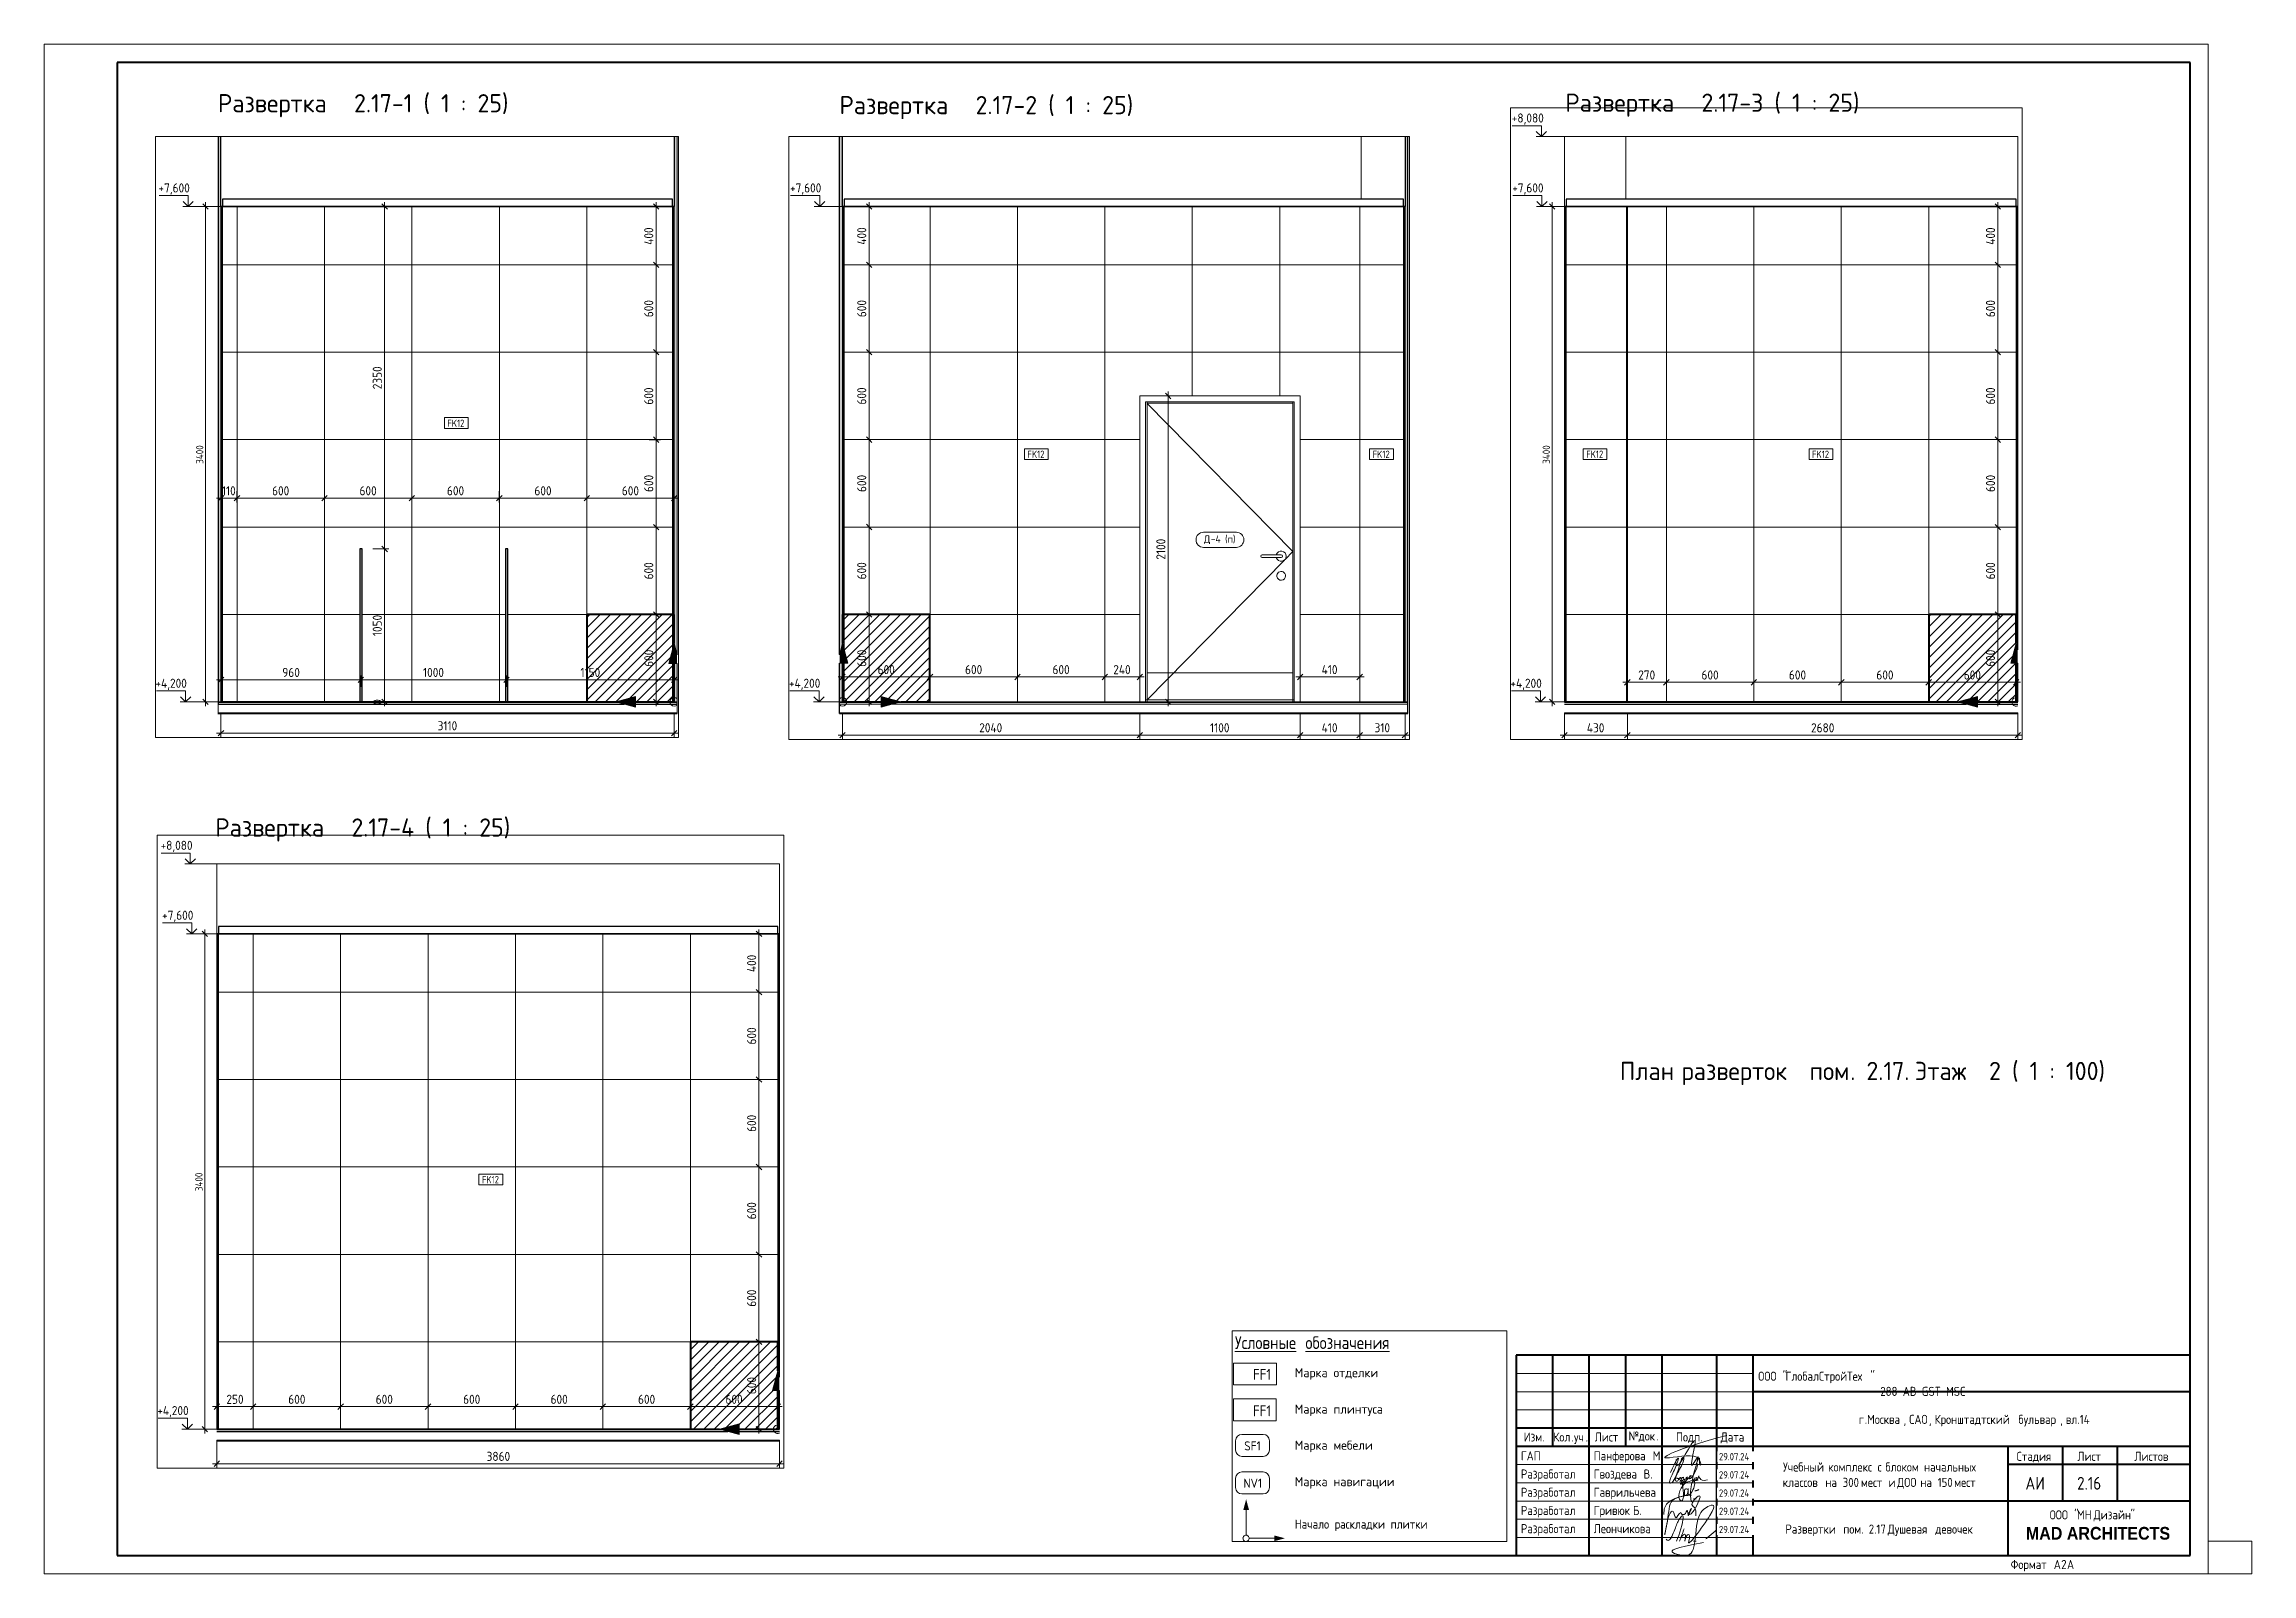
# Paper-space layout 'Layout1' of a CAD drawing. Header units: millimetres. Extents: x -594 to 12, y 0 to 420.
# The model-space entities are those that its viewports show. They can reach past a viewport. Long polylines and large blocks are cut down to what shows.
import ezdxf

# ---------------------------------------------------------------- set-up
doc = ezdxf.new("R2010")
doc.units = ezdxf.units.MM
doc.linetypes.add('Скрыто', pattern=[7.14375, 4.7625, -2.38125])
doc.linetypes.add('Штрих', pattern=[158.75, 79.375, -79.375])
for name, color, linetype, lineweight in [('A-ANNO-DIMS', 7, 'Continuous', 9), ('A-ANNO-DIMS-25', 7, 'Continuous', 9), ('A-ANNO-NOTE', 7, 'Continuous', 9), ('A-DETL-GENF', 7, 'Continuous', 9), ('A-DOOR', 7, 'Continuous', 9), ('A-DOOR-2', 7, 'Штрих', 9), ('A-DOOR-FRAM-1', 7, 'Continuous', 9), ('A-DOOR-IDEN', 7, 'Continuous', 9), ('A-FLOR', 7, 'Continuous', 9), ('A-GENM', 7, 'Continuous', 9), ('A-GENM-1', 7, 'Continuous', 30), ('A-WALL-2', 7, 'Continuous', 9), ('A-WALL-IDEN', 7, 'Continuous', 9), ('A-WALL-PATT', 7, 'Continuous', 9), ('G-ANNO-DIMS', 7, 'Continuous', 9), ('G-ANNO-DIMS-1', 7, 'Continuous', 20), ('G-ANNO-TEXT', 7, 'Continuous', 9), ('G-ANNO-TTLB', 7, 'Скрыто', 9), ('I-WALL', 7, 'Continuous', 9)]:
    doc.layers.add(name, color=color, linetype=linetype, lineweight=lineweight)
for name, color, linetype, lineweight, true_color in [('A-CLNG-FNSH-1', 7, 'Continuous', 30, 0x3c3c3c), ('A-DETL', 5, 'Continuous', 40, 0x0000ff), ('A-DETL-1', 5, 'Continuous', 9, 0x0000ff), ('A-DETL-GENF-1', 7, 'Continuous', 9, 0xe0e0e0), ('A-DETL-GENF-2', 1, 'Continuous', 9, 0xff0000), ('A-FLOR-1', 7, 'Continuous', 9, 0x787878), ('A-FLOR-FNSH-1', 7, 'Continuous', 40, 0x3c3c3c), ('A-FLOR-FNSH-2', 7, 'Continuous', 30, 0x3c3c3c), ('A-WALL-3', 7, 'Continuous', 30, 0x3c3c3c), ('A-WALL-FNSH-2', 7, 'Continuous', 30, 0x3c3c3c), ('G-ANNO-TEXT-1', 7, 'Continuous', 9, 0x3c3c3c), ('G-ANNO-TEXT-2', 7, 'Continuous', 9, 0x008000), ('G-ANNO-TEXT-3', 1, 'Continuous', 9, 0xff0000), ('I-WALL-1', 7, 'Continuous', 9, 0x787878)]:
    doc.layers.add(name, color=color, linetype=linetype, lineweight=lineweight, true_color=true_color)
doc.layers.add('G-ANNO-NPLT', color=7, linetype='Continuous', plot=False)
doc.styles.add('Arial_B', font='', dxfattribs={"width": 0.9, "height": 3.5})
doc.styles.add('GOST Common_1', font='GOST_Common.ttf', dxfattribs={"width": 0.9, "height": 50})
doc.styles.add('GOST Common_10', font='GOST_Common.ttf', dxfattribs={"height": 5})
doc.styles.add('GOST Common_2', font='GOST_Common.ttf', dxfattribs={"height": 50})
doc.styles.add('GOST Common_3', font='GOST_Common.ttf', dxfattribs={"height": 175})
doc.styles.add('GOST Common_4', font='GOST_Common.ttf', dxfattribs={"width": 0.9, "height": 210})
doc.styles.add('GOST Common_5', font='GOST_Common.ttf', dxfattribs={"width": 0.9, "height": 245})
doc.styles.add('GOST Common_6', font='GOST_Common.ttf', dxfattribs={"width": 0.9, "height": 175})
doc.styles.add('GOST Common_7', font='GOST_Common.ttf', dxfattribs={"width": 0.9, "height": 2.5})
doc.styles.add('GOST Common_8', font='GOST_Common.ttf', dxfattribs={"width": 0.9, "height": 3.5})
doc.styles.add('GOST Common_9', font='GOST_Common.ttf', dxfattribs={"width": 0.9, "height": 2})
doc.styles.add('ISOCPEUR_1', font='isocpeur.ttf', dxfattribs={"width": 0.9, "height": 62.5})
doc.styles.add('ISOCPEUR_2', font='isocpeur.ttf', dxfattribs={"width": 0.9, "height": 50})
doc.styles.add('ISOCPEUR_3', font='isocpeur.ttf', dxfattribs={"width": 0.9, "height": 175})
doc.styles.get('Arial_B').set_extended_font_data('Arial', bold=True)
doc.dimstyles.new('ISO-2_0_0_9К_Средний_округл2', dxfattribs={"dimscale": 304.8, "dimtxt": 49.799059, "dimasz": 0.123031, "dimexe": 0.098425, "dimexo": 0, "dimgap": 0, "dimtad": 1, "dimdec": 0, "dimrnd": 10, "dimzin": 0, "dimdsep": 46, "dimtxsty": 'ISOCPEUR_2', "dimblk1": 'OBLIQUE', "dimblk2": 'OBLIQUE', "dimsah": 1, "dimcen": 0.09, "dimdle": 0.098425, "dimazin": 0, "dimtfac": 1, "dimtdec": 4, "dimtix": 1, "dimtmove": 0, "dimatfit": 3, "dimfxl": 1, "dimtvp": 1, "dimtolj": 1, "dimtzin": 0, "dimarcsym": 2})
doc.dimstyles.new('ISO-2_5_0_9К_БОЛЬШОЙ_1', dxfattribs={"dimscale": 304.8, "dimtxt": 62.248823, "dimasz": 0.123031, "dimexe": 0.098425, "dimexo": 0.246063, "dimgap": 0, "dimtad": 1, "dimdec": 0, "dimrnd": 10, "dimzin": 0, "dimdsep": 46, "dimtxsty": 'ISOCPEUR_1', "dimblk1": 'OBLIQUE', "dimblk2": 'OBLIQUE', "dimsah": 1, "dimcen": 0.09, "dimdle": 0.098425, "dimazin": 0, "dimtfac": 1, "dimtdec": 4, "dimtix": 1, "dimtmove": 0, "dimatfit": 3, "dimfxl": 1, "dimtvp": 1, "dimtolj": 1, "dimtzin": 0, "dimarcsym": 2})
pattern_1 = [(0, (75325.5736, 0), (30.48, 7.62), [2.515, -20.345, 2.515, -20.345, -121.92]), (0, (75325.5736, 0), (30.48, 7.62), [-45.72, 2.515, -43.205, 2.515, -20.345, -53.34]), (0, (75325.5736, 0), (30.48, 7.62), [-114.3, 2.515, -12.725, 2.515, -35.585]), (120, (75337.0036, 3.81), (-21.8391136, 22.586454), [2.515, -20.345, 2.515, -20.345, -121.92]), (120, (75337.0036, 3.81), (-21.8391136, 22.586454), [-45.72, 2.515, -43.205, 2.515, -20.345, -53.34]), (120, (75337.0036, 3.81), (-21.8391136, 22.586454), [-114.3, 2.515, -12.725, 2.515, -35.585]), (240, (75340.8136, 19.05), (-8.6408864, -30.206454), [2.515, -20.345, 2.515, -20.345, -121.92]), (240, (75340.8136, 19.05), (-8.6408864, -30.206454), [-45.72, 2.515, -43.205, 2.515, -20.345, -53.34]), (240, (75340.8136, 19.05), (-8.6408864, -30.206454), [-114.3, 2.515, -12.725, 2.515, -35.585])]
pattern_2 = [(45, (75325.574, 0), (-35.35534, 35.35534), [])]
pattern_3 = [(0, (101520.4274, 0), (30.48, 7.62), [2.515, -20.345, 2.515, -20.345, -121.92]), (0, (101520.4274, 0), (30.48, 7.62), [-45.72, 2.515, -43.205, 2.515, -20.345, -53.34]), (0, (101520.4274, 0), (30.48, 7.62), [-114.3, 2.515, -12.725, 2.515, -35.585]), (120, (101531.8574, 3.81), (-21.8391136, 22.5864543), [2.515, -20.345, 2.515, -20.345, -121.92]), (120, (101531.8574, 3.81), (-21.8391136, 22.5864543), [-45.72, 2.515, -43.205, 2.515, -20.345, -53.34]), (120, (101531.8574, 3.81), (-21.8391136, 22.5864543), [-114.3, 2.515, -12.725, 2.515, -35.585]), (240, (101535.6674, 19.05), (-8.6408864, -30.2064543), [2.515, -20.345, 2.515, -20.345, -121.92]), (240, (101535.6674, 19.05), (-8.6408864, -30.2064543), [-45.72, 2.515, -43.205, 2.515, -20.345, -53.34]), (240, (101535.6674, 19.05), (-8.6408864, -30.2064543), [-114.3, 2.515, -12.725, 2.515, -35.585])]
pattern_4 = [(45, (101520.427, 0), (-35.35534, 35.35534), [])]
pattern_5 = [(90, (83878.4, 4200), (-600, 4e-14), []), (180, (83878.4, 4200), (-7e-14, -600), [])]

psp = doc.layouts.get("Layout1")

# ---------------------------------------------------------------- texts
at = {"layer": 'G-ANNO-TTLB', "linetype": 'Continuous', "attachment_point": 1}
for s, insert, char_height, width, style in [('Развертка', (-546.26, 406.28), 5, 41.6076, 'GOST Common_10'), (' 2.17-1 ( 1 : 25)', (-511.94, 406.28), 5, 50.1055, 'GOST Common_10'), (' 2.17-2 ( 1 : 25)', (-341.34, 405.76), 5, 51.308, 'GOST Common_10'), ('Развертка', (-176.43, 406.42), 5, 41.6076, 'GOST Common_10'), (' 2.17-3 ( 1 : 25)', (-142.1, 406.42), 5, 51.308, 'GOST Common_10'), ('Развертка', (-375.67, 405.76), 5, 41.6076, 'GOST Common_10'), ('Развертка', (-546.99, 207.42), 5, 41.6076, 'GOST Common_10'), (' 2.17-4 ( 1 : 25)', (-512.66, 207.42), 5, 51.8692, 'GOST Common_10'), ('План', (-161.46, 140.58), 5, 18.4388, 'GOST Common_10'), ('\\fGOST Common|b0|i0|c204|p34|; ', (-146.24, 140.58), 5, 2.0844, 'GOST Common_10'), ('разверток', (-144.52, 140.58), 5, 40.4852, 'GOST Common_10'), ('\\fGOST Common|b0|i0|c204|p34|; ', (-111.12, 140.58), 5, 2.0844, 'GOST Common_10'), ('. 2.17. ', (-98.22, 140.58), 5, 21.4852, 'GOST Common_10'), ('Этаж', (-80.49, 140.58), 5, 21.0042, 'GOST Common_10'), (' 2 ( 1 : 100)', (-63.16, 140.58), 5, 36.4768, 'GOST Common_10'), ('пом', (-109.4, 140.58), 5, 13.5485, 'GOST Common_10'), ('ООО', (-123.49, 55.52), 2.5, 6.4937, 'GOST Common_7'), (' "', (-118.13, 55.52), 2.5, 2.5975, 'GOST Common_7'), ('ГлобалСтройТех', (-115.99, 55.52), 2.5, 28.2114, 'GOST Common_7'), ('"                                                                               288-AB-GST-MSC', (-92.71, 55.52), 2.5, 105.1974, 'GOST Common_7'), ('\\fGOST Common|b0|i0|c204|p34|;\\W.9;г', (-95.86, 43.66), 2.5, 1.9481, 'GOST Common_7'), ('Москва', (-93.6, 43.66), 2.5, 12.1215, 'GOST Common_7'), ('САО', (-82.05, 43.66), 2.5, 6.5658, 'GOST Common_7'), ('Кронштадтский', (-75.08, 43.66), 2.5, 26.9848, 'GOST Common_7'), ('\\fGOST Common|b0|i0|c204|p34|;\\W.9; ', (-52.82, 43.66), 2.5, 0.938, 'GOST Common_7'), ('бульвар', (-52.05, 43.66), 2.5, 13.8532, 'GOST Common_7'), ('вл', (-39.07, 43.66), 2.5, 3.8962, 'GOST Common_7'), ('.14', (-35.85, 43.66), 2.5, 4.3291, 'GOST Common_7'), ('\\fGOST Common|b0|i0|c204|p34|;\\W.9;.', (-94.25, 43.66), 2.5, 0.7937, 'GOST Common_7'), (', ', (-83.6, 43.66), 2.5, 1.8759, 'GOST Common_7'), (', ', (-76.63, 43.66), 2.5, 1.8759, 'GOST Common_7'), (', ', (-40.62, 43.66), 2.5, 1.8759, 'GOST Common_7'), ('Учебный', (-116.67, 30.59), 2.5, 14.0696, 'GOST Common_7'), ('\\fGOST Common|b0|i0|c204|p34|;\\W.9; ', (-105.06, 30.59), 2.5, 0.938, 'GOST Common_7'), ('\\fGOST Common|b0|i0|c204|p34|;\\W.9; ', (-91.48, 30.59), 2.5, 0.938, 'GOST Common_7'), ('\\fGOST Common|b0|i0|c204|p34|;\\W.9; ', (-89.34, 30.59), 2.5, 0.938, 'GOST Common_7'), ('блоком', (-88.57, 30.59), 2.5, 11.9051, 'GOST Common_7'), ('\\fGOST Common|b0|i0|c204|p34|;\\W.9; ', (-78.74, 30.59), 2.5, 0.938, 'GOST Common_7'), ('классов', (-116.78, 26.36), 2.5, 13.2759, 'GOST Common_7'), ('\\fGOST Common|b0|i0|c204|p34|;\\W.9; ', (-105.83, 26.36), 2.5, 0.938, 'GOST Common_7'), ('на', (-105.06, 26.36), 2.5, 4.1127, 'GOST Common_7'), ('комплекс', (-104.28, 30.59), 2.5, 15.5127, 'GOST Common_7'), (' 300 ', (-101.66, 26.36), 2.5, 7.7203, 'GOST Common_7'), ('мест', (-95.29, 26.36), 2.5, 8.2253, 'GOST Common_7'), ('\\fGOST Common|b0|i0|c204|p34|;\\W.9;с', (-90.71, 30.59), 2.5, 1.6595, 'GOST Common_7'), ('\\fGOST Common|b0|i0|c204|p34|;\\W.9; ', (-88.51, 26.36), 2.5, 0.938, 'GOST Common_7'), ('\\fGOST Common|b0|i0|c204|p34|;\\W.9;и', (-87.73, 26.36), 2.5, 1.9481, 'GOST Common_7'), ('\\fGOST Common|b0|i0|c204|p34|;\\W.9; ', (-86.13, 26.36), 2.5, 0.938, 'GOST Common_7'), ('ДОО', (-85.35, 26.36), 2.5, 6.7823, 'GOST Common_7'), ('\\fGOST Common|b0|i0|c204|p34|;\\W.9; ', (-79.76, 26.36), 2.5, 0.938, 'GOST Common_7'), ('на', (-78.98, 26.36), 2.5, 4.1127, 'GOST Common_7'), ('начальных', (-77.97, 30.59), 2.5, 18.1823, 'GOST Common_7'), (' 150 ', (-75.59, 26.36), 2.5, 7.143, 'GOST Common_7'), ('мест', (-69.7, 26.36), 2.5, 8.2253, 'GOST Common_7'), ('АИ', (-50.15, 26.62), 3.5, 6.5658, 'GOST Common_8'), ('2.16', (-35.96, 26.62), 3.5, 8.5139, 'GOST Common_8'), ('Развертки', (-116.04, 13.54), 2.5, 18.3266, 'GOST Common_7'), ('\\fGOST Common|b0|i0|c204|p34|;\\W.9; ', (-100.92, 13.54), 2.5, 0.938, 'GOST Common_7'), ('пом', (-100.15, 13.54), 2.5, 6.0608, 'GOST Common_7'), ('. 2.17 ', (-95.15, 13.54), 2.5, 8.7304, 'GOST Common_7'), ('Душевая', (-87.94, 13.54), 2.5, 14.8633, 'GOST Common_7'), ('\\fGOST Common|b0|i0|c204|p34|;\\W.9; ', (-75.68, 13.54), 2.5, 0.938, 'GOST Common_7'), ('девочек', (-74.91, 13.54), 2.5, 13.6367, 'GOST Common_7')]:
    psp.add_mtext(s, dxfattribs=dict(at, insert=insert, char_height=char_height, width=width, style=style))

msp = doc.modelspace()

# ---------------------------------------------------------------- texts
at = {"layer": 'A-DOOR-IDEN', "char_height": 50, "attachment_point": 1, "style": 'GOST Common_2'}
for s, insert, width in [('\\fGOST Common|b0|i0|c204|p34|;Д', (81320.6, 5343.12), 56.1181), ('-4 (', (81366.9, 5343.12), 140.2953), ('\\fGOST Common|b0|i0|c204|p34|;)', (81519.03, 5343.12), 24.0506), ('\\fGOST Common|b0|i0|c204|p34|;п', (81482.65, 5343.12), 44.0928)]:
    msp.add_mtext(s, dxfattribs=dict(at, insert=insert, width=width))
at = {"layer": 'A-WALL-IDEN', "char_height": 50, "width": 151.5189, "attachment_point": 1, "style": 'GOST Common_1'}
for insert in [(76460.37, 6137.69), (89250.48, 5938.02), (80109.52, 5924.51), (82478.06, 5924.51), (83601.52, 5924.51), (85151.02, 5924.51)]:
    msp.add_mtext('FK12', dxfattribs=dict(at, insert=insert))
at = {"layer": 'G-ANNO-DIMS', "char_height": 62.5, "attachment_point": 1, "line_spacing_factor": 1.149209, "style": 'ISOCPEUR_1', "bg_fill": 3, "box_fill_scale": 1.25, "bg_fill_color": 256, "bg_fill_true_color": 13158600, "bg_fill_transparency": 0}
for s, insert, width in [('+8,080', (83091.11, 8239.15), 254.7054), ('+8,080', (87045.4, 8239.15), 254.7054), ('+7,600', (74478.4, 7759.15), 254.7054), ('+7,600', (78480.14, 7758.96), 254.7054), ('+7,600', (83094.07, 7759.15), 254.7054), ('+7,600', (87055.72, 7759.15), 254.7054), ('+4,200', (74457.57, 4359.15), 261.4279), ('+4,200', (78472.74, 4359.15), 261.4279), ('+4,200', (83081.56, 4359.15), 261.4279), ('+4,200', (87022.79, 4359.15), 261.4279)]:
    msp.add_mtext(s, dxfattribs=dict(at, insert=insert, width=width))
at = {"layer": 'G-ANNO-TEXT', "attachment_point": 1}
for s, insert, char_height, width, style in [('\\LУсловные', (91905.6, 1955.64), 245, 1550.5438, 'GOST Common_5'), ('\\L\\fGOST Common|b0|i0|c204|p34|;\\W.9;\\L ', (93184.93, 1955.64), 245, 90.9114, 'GOST Common_5'), ('\\Lобозначения', (93259.94, 1955.64), 245, 2111.1639, 'GOST Common_5'), ('Начало', (93054.3, -1567.56), 175, 863.6579, 'GOST Common_6'), ('\\fGOST Common|b0|i0|c204|p34|;\\W.9; ', (93766.89, -1567.56), 175, 65.6582, 'GOST Common_6'), ('\\fGOST Common|b0|i0|c204|p34|;\\W.9; ', (94842.02, -1567.56), 175, 65.6582, 'GOST Common_6'), ('раскладки', (93821.06, -1567.56), 175, 1237.4047, 'GOST Common_6'), ('плитки', (94896.2, -1567.56), 175, 853.5567, 'GOST Common_6')]:
    msp.add_mtext(s, dxfattribs=dict(at, insert=insert, char_height=char_height, width=width, style=style))
at = {"layer": 'G-ANNO-TEXT-1', "attachment_point": 1}
for s, insert, char_height, width, style in [('Марка', (93054.3, 1343.24), 175, 830.5483, 'GOST Common_3'), ('\\fGOST Common|b0|i0|c204|p34|; ', (93739.57, 1343.24), 175, 72.9536, 'GOST Common_3'), ('   FF1   ', (91905.6, 1327.31), 210, 929.3162, 'GOST Common_4'), ('отделки', (93799.76, 1343.24), 175, 1099.9153, 'GOST Common_3'), ('Марка', (93054.3, 643.24), 175, 830.5483, 'GOST Common_3'), ('\\fGOST Common|b0|i0|c204|p34|; ', (93739.57, 643.24), 175, 72.9536, 'GOST Common_3'), ('плинтуса', (93799.76, 643.24), 175, 1245.8224, 'GOST Common_3'), ('Марка', (93054.3, -50.95), 175, 830.5483, 'GOST Common_3'), ('\\fGOST Common|b0|i0|c204|p34|; ', (93739.57, -50.95), 175, 72.9536, 'GOST Common_3'), ('мебели', (93799.76, -50.95), 175, 925.9491, 'GOST Common_3'), ('Марка', (93054.3, -750.95), 175, 830.5483, 'GOST Common_3'), ('\\fGOST Common|b0|i0|c204|p34|; ', (93739.57, -750.95), 175, 72.9536, 'GOST Common_3'), ('навигации', (93799.76, -750.95), 175, 1414.1768, 'GOST Common_3')]:
    msp.add_mtext(s, dxfattribs=dict(at, insert=insert, char_height=char_height, width=width, style=style))
at = {"layer": 'G-ANNO-TEXT-2', "char_height": 175, "attachment_point": 1, "style": 'ISOCPEUR_3'}
for s, insert, width in [('SF1', (92083.01, -63.75), 383.848), ('NV1', (92069.13, -781.97), 419.2024)]:
    msp.add_mtext(s, dxfattribs=dict(at, insert=insert, width=width))
at = {"layer": 'G-ANNO-TEXT-3', "insert": (91905.6, 627.31), "char_height": 210, "width": 929.3162, "attachment_point": 1, "style": 'GOST Common_4'}
msp.add_mtext('   FF1   ', dxfattribs=at)

# ---------------------------------------------------------------- blocks, each defined once
blk = doc.blocks.new('Штамп_РД_основной - А2А-27038825-Развертки пом_ 2_17 Душевая девочек')
at = {"layer": 'A-ANNO-NOTE'}
for points, knots in [([(-338.04, -117.09), (-338.7, -122.45), (-329.95, -103.67), (-335.82, -123.67), (-330.91, -113.57), (-333.31, -120.58), (-331.35, -115.2), (-331.8, -118.76), (-331.18, -118.6), (-331.48, -117.47), (-332.41, -115.06), (-346.74, -118.37), (-335.97, -113.63), (-324.18, -110.47)], [0, 0, 0, 0, 0.0513615, 0.1091052, 0.1522958, 0.178941, 0.1972205, 0.2080985, 0.2140042, 0.2188047, 0.2389907, 0.2707687, 0.3130687, 0.3130687, 0.3130687, 0.3130687]), ([(-339.6, -120.68), (-338.03, -117.16), (-337.34, -116.47), (-337.34, -117.01), (-338.8, -120.61), (-340.42, -123.93), (-338.88, -123.37), (-338.39, -122.01), (-335.91, -117.73), (-335.91, -116.39), (-336.4, -116.39), (-336.93, -117.86), (-338.31, -122.65)], [0, 0, 0, 0, 0.0080365, 0.0160998, 0.028237, 0.0420073, 0.0521324, 0.0641411, 0.0757014, 0.0858292, 0.0908816, 0.1013994, 0.1013994, 0.1013994, 0.1013994]), ([(-334.92, -121.85), (-335.39, -122.12), (-335.39, -122.36), (-335.08, -122.36), (-334.79, -121.86), (-335.46, -123.69), (-336.26, -124.25), (-335.67, -123.24), (-334.43, -122), (-333.69, -121.48), (-334.3, -121.48), (-334.58, -122.51), (-333.95, -122.51), (-332.11, -119.19), (-332.11, -118.03), (-332.59, -118.5), (-333.54, -122.06), (-333.54, -122.65)], [0, 0, 0, 0, 0.00162511, 0.00331349, 0.00754981, 0.01278161, 0.01888966, 0.02470924, 0.03042302, 0.03530305, 0.0391434, 0.04257709, 0.05077407, 0.05912564, 0.06755136, 0.07580968, 0.08321457, 0.08321457, 0.08321457, 0.08321457]), ([(-341.44, -132.23), (-341.94, -127.35), (-328.89, -126.72), (-340.13, -127.01), (-339.88, -131.73), (-341.68, -139.94), (-340.55, -134.68), (-340.23, -132.52), (-338.7, -130.28), (-338.3, -134.28), (-337.45, -132.06), (-336.73, -131.65)], [0, 0, 0, 0, 0.019426, 0.0387349, 0.0549438, 0.0672527, 0.0778646, 0.084698, 0.0906304, 0.096697, 0.1015072, 0.1015072, 0.1015072, 0.1015072]), ([(-338.31, -122.65), (-338.31, -123.16), (-337.4, -123.16), (-337.4, -122.18), (-337.76, -122.18), (-337.86, -122.27), (-337.86, -122.45), (-336.95, -122.11), (-337.26, -122.65)], [0, 0, 0, 0, 0.00358547, 0.00695057, 0.00915819, 0.01015554, 0.01205798, 0.01469377, 0.01469377, 0.01469377, 0.01469377]), ([(-336.52, -122.82), (-335.98, -125.91), (-335.98, -128.51), (-337.09, -128.51), (-337.63, -126.53), (-335.78, -123.34), (-334.29, -122.94), (-332.03, -122.74)], [0, 0, 0, 0, 0.01155157, 0.02127823, 0.03282555, 0.04509601, 0.05773263, 0.05773263, 0.05773263, 0.05773263]), ([(-337.04, -123.15), (-336.33, -122.45), (-336.88, -121.9), (-337.19, -122.22), (-336.57, -122.38), (-335.98, -121.8), (-335.98, -122.14), (-336.29, -122.45), (-335.64, -122.45), (-335.9, -123.17), (-336.96, -124.23), (-336.96, -123.36), (-335.57, -122.19), (-335.11, -122.65)], [0, 0, 0, 0, 0.00332582, 0.00612366, 0.00901076, 0.01174206, 0.01415884, 0.01630272, 0.0190767, 0.02344016, 0.02813242, 0.03439448, 0.03937975, 0.03937975, 0.03937975, 0.03937975]), ([(-336.73, -131.65), (-336.69, -132.19), (-335.41, -132.52), (-334.96, -129.96), (-334.72, -133.44), (-334.65, -131.27), (-333.5, -130.12), (-334.9, -132.4), (-333.52, -132.31), (-329.94, -124.81), (-334.86, -129.74), (-332.72, -130.12), (-332.69, -131.28), (-332.61, -132.58)], [0, 0, 0, 0, 0.0046234, 0.0123007, 0.0208561, 0.0283952, 0.03509, 0.0409642, 0.0537756, 0.0710384, 0.0891313, 0.0998193, 0.1046376, 0.1046376, 0.1046376, 0.1046376]), ([(-334.89, -125.37), (-335.11, -125.15), (-335.5, -125.15), (-335.69, -125.34), (-335.81, -126.03), (-335.81, -126.9), (-335.29, -127.04), (-334.88, -126.64), (-334.73, -125.4), (-334.73, -125.1), (-334.73, -125.1), (-334.73, -125.11), (-334.83, -126.08), (-334.77, -126.92), (-334.56, -126.92), (-333.91, -126.43), (-332.93, -124.42), (-332.93, -123.27), (-333.1, -122.97), (-333.59, -122.97), (-334.05, -124.31), (-334.22, -127.46), (-333.93, -128.25), (-333.8, -128.74)], [0, 0, 0, 0, 0.0016332, 0.00392105, 0.00702344, 0.01058969, 0.01394693, 0.01793334, 0.0215051, 0.02411625, 0.02465035, 0.02632052, 0.02939378, 0.03280325, 0.03593957, 0.04142394, 0.04849321, 0.05477683, 0.05812393, 0.06191415, 0.07043912, 0.0795646, 0.08714635, 0.08714635, 0.08714635, 0.08714635]), ([(-333.54, -122.65), (-333.3, -122.89), (-332.62, -122.21), (-333.2, -122.21), (-332.6, -122.21), (-332.14, -121.75), (-332.66, -122.65)], [0, 0, 0, 0, 0.00269646, 0.00576297, 0.00838865, 0.01167349, 0.01167349, 0.01167349, 0.01167349]), ([(-331.86, -121.61), (-331.93, -121.96), (-331.61, -121.96), (-331.61, -122.32), (-330.85, -123.08), (-329.44, -122.71)], [0, 0, 0, 0, 0.001554219, 0.00418307, 0.008514983, 0.008514983, 0.008514983, 0.008514983]), ([(-340.81, -138.96), (-340.12, -140.15), (-338.38, -136.42), (-337.65, -133.87), (-335.19, -130.73), (-337.14, -137.8), (-337.95, -139.54)], [0, 0, 0, 0, 0.00891354, 0.0206837, 0.03596829, 0.05045262, 0.05045262, 0.05045262, 0.05045262]), ([(-334.59, -139.54), (-335.36, -141.78), (-325.61, -128.89), (-328.98, -129.54), (-332.56, -132.13), (-332.82, -142.77), (-335.05, -143.85), (-340.39, -142.51), (-338.8, -141.36), (-330.59, -139.93)], [0, 0, 0, 0, 0.0206368, 0.0432038, 0.0605873, 0.0770759, 0.0945827, 0.1039292, 0.1187761, 0.1187761, 0.1187761, 0.1187761])]:
    blk.add_open_spline(points, degree=3, knots=knots, dxfattribs=at)
for points, degree in [([(-333.54, -122.65), (-333.03, -122.65)], 1), ([(-332.92, -125.74), (-332.05, -125.55), (-331.8, -125.33)], 2), ([(-332.8, -122.83), (-332.58, -123.05), (-331.86, -122.34), (-331.86, -121.61)], 3), ([(-333.25, -127.9), (-332.55, -127.9)], 1), ([(-335.86, -136.11), (-337.11, -139.54)], 1), ([(-336.69, -138.38), (-335.63, -137.2), (-335.23, -137.31), (-335.71, -139.54)], 3), ([(-335.71, -139.54), (-335.36, -137.28), (-333.78, -136.92), (-334.59, -139.54)], 3), ([(-329.93, -138.92), (-327, -136.46)], 1), ([(-333.25, -139.54), (-332.55, -139.54)], 1)]:
    blk.add_open_spline(points, degree=degree, dxfattribs=at)
at = {"layer": 'G-ANNO-TTLB', "linetype": 'Continuous'}
for p, q in [((-786, 271.5), (-786, -148.5)), ((-786, 271.5), (-192, 271.5)), ((-192, 271.5), (-192, -148.5)), ((-317, -93.5), (-382, -93.5)), ((-317, -98.5), (-382, -98.5)), ((-317, -103.5), (-382, -103.5)), ((-317, -118.5), (-382, -118.5)), ((-317, -123.5), (-382, -123.5)), ((-317, -128.5), (-382, -128.5)), ((-317, -133.5), (-382, -133.5)), ((-317, -138.5), (-382, -138.5)), ((-192, -148.5), (-786, -148.5))]:
    blk.add_line(p, q, dxfattribs=at)
at = {"layer": 'G-ANNO-TTLB', "linetype": 'Continuous', "lineweight": 40}
for p, q in [((-766, 266.5), (-766, -143.5)), ((-197, 266.5), (-766, 266.5)), ((-197, -143.5), (-197, 266.5)), ((-382, -88.5), (-382, -143.5)), ((-197, -88.5), (-382, -88.5)), ((-372, -88.5), (-372, -113.5)), ((-362, -88.5), (-362, -143.5)), ((-352, -88.5), (-352, -113.5)), ((-342, -88.5), (-342, -143.5)), ((-327, -88.5), (-327, -143.5)), ((-317, -88.5), (-317, -143.5)), ((-197, -98.5), (-317, -98.5)), ((-317, -108.5), (-382, -108.5)), ((-197, -113.5), (-382, -113.5)), ((-247, -113.5), (-247, -143.5)), ((-232, -113.5), (-232, -128.5)), ((-217, -113.5), (-217, -128.5)), ((-197, -118.5), (-247, -118.5)), ((-197, -128.5), (-317, -128.5)), ((-766, -143.5), (-197, -143.5))]:
    blk.add_line(p, q, dxfattribs=at)
at = {"layer": 'G-ANNO-TTLB', "linetype": 'Continuous', "attachment_point": 1}
for s, insert, char_height, width, style in [('ГАП', (-380.68, -114.84), 2.5, 6.5658, 'GOST Common_7'), ('Изм', (-379.88, -109.67), 2.5, 6.1329, 'GOST Common_7'), ('\\fGOST Common|b0|i0|c204|p34|;\\W.9;.', (-374.82, -109.67), 2.5, 0.7937, 'GOST Common_7'), ('Кол', (-371.75, -109.67), 2.5, 6.0608, 'GOST Common_7'), ('\\fGOST Common|b0|i0|c204|p34|;\\W.9;.', (-366.75, -109.67), 2.5, 0.7937, 'GOST Common_7'), ('уч', (-366.1, -109.67), 2.5, 3.8962, 'GOST Common_7'), ('\\fGOST Common|b0|i0|c204|p34|;\\W.9;.', (-362.88, -109.67), 2.5, 0.7937, 'GOST Common_7'), ('Панферова', (-360.68, -114.84), 2.5, 18.6873, 'GOST Common_7'), ('Лист', (-360.41, -109.67), 2.5, 8.2975, 'GOST Common_7'), ('\\fGOST Common|b0|i0|c204|p34|;\\W.9;№', (-351.11, -109.4), 2.5, 3.319, 'GOST Common_7'), ('док', (-348.38, -109.4), 2.5, 5.8443, 'GOST Common_7'), ('\\fGOST Common|b0|i0|c204|p34|;\\W.9; ', (-345.26, -114.84), 2.5, 0.938, 'GOST Common_7'), ('\\fGOST Common|b0|i0|c204|p34|;\\W.9;М', (-344.49, -114.84), 2.5, 2.4532, 'GOST Common_7'), ('\\fGOST Common|b0|i0|c204|p34|;\\W.9;.', (-343.55, -109.4), 2.5, 0.7937, 'GOST Common_7'), ('Подп', (-338.08, -109.67), 2.5, 8.0089, 'GOST Common_7'), ('\\fGOST Common|b0|i0|c204|p34|;\\W.9;.', (-331.47, -109.67), 2.5, 0.7937, 'GOST Common_7'), ('Дата', (-325.82, -109.67), 2.5, 9.2354, 'GOST Common_7'), ('Стадия', (-244.61, -114.99), 2.5, 12.4101, 'GOST Common_7'), ('Лист', (-227.92, -114.99), 2.5, 8.2975, 'GOST Common_7'), ('Листов', (-212.28, -114.99), 2.5, 12.1937, 'GOST Common_7'), ('Разработал', (-380.68, -119.84), 2.5, 20.7076, 'GOST Common_7'), ('Гвоздева', (-360.68, -119.84), 2.5, 15.657, 'GOST Common_7'), ('\\fGOST Common|b0|i0|c204|p34|;\\W.9; ', (-347.76, -119.84), 2.5, 0.938, 'GOST Common_7'), ('\\fGOST Common|b0|i0|c204|p34|;\\W.9;В', (-346.99, -119.84), 2.5, 2.2367, 'GOST Common_7'), ('Разработал', (-380.68, -124.84), 2.5, 20.7076, 'GOST Common_7'), ('Гаврильчева', (-360.68, -124.84), 2.5, 21.862, 'GOST Common_7'), ('\\fGOST Common|b0|i0|c204|p34|;\\W.9;.', (-345.14, -119.84), 2.5, 0.7937, 'GOST Common_7'), ('\\fGOST Common|b0|i0|c204|p34|;\\W.9; ', (-342.64, -124.84), 2.5, 0.7215, 'GOST Common_7'), ('Разработал', (-380.68, -129.84), 2.5, 20.7076, 'GOST Common_7'), ('Гривюк', (-360.68, -129.84), 2.5, 12.1215, 'GOST Common_7'), ('\\fGOST Common|b0|i0|c204|p34|;\\W.9; ', (-350.68, -129.84), 2.5, 0.938, 'GOST Common_7'), ('\\fGOST Common|b0|i0|c204|p34|;\\W.9;Б', (-349.9, -129.84), 2.5, 2.1646, 'GOST Common_7'), ('\\fGOST Common|b0|i0|c204|p34|;\\W.9;.', (-348.12, -129.84), 2.5, 0.7937, 'GOST Common_7'), ('ООО', (-235.54, -131.05), 2.5, 6.4937, 'GOST Common_7'), (' "', (-230.18, -131.05), 2.5, 2.5975, 'GOST Common_7'), ('МН', (-228.04, -131.05), 2.5, 4.6177, 'GOST Common_7'), ('\\fGOST Common|b0|i0|c204|p34|;\\W.9; ', (-224.23, -131.05), 2.5, 0.938, 'GOST Common_7'), ('Дизайн', (-223.46, -131.05), 2.5, 12.2658, 'GOST Common_7'), ('\\fGOST Common|b0|i0|c204|p34|;\\W.9;"', (-213.33, -131.05), 2.5, 1.6595, 'GOST Common_7'), ('Разработал', (-380.68, -134.84), 2.5, 20.7076, 'GOST Common_7'), ('Леончикова', (-360.68, -134.84), 2.5, 19.9861, 'GOST Common_7'), ('MAD ARCHITECTS', (-242.07, -135.61), 3.5, 48.5582, 'Arial_B'), ('Формат', (-246.24, -144.67), 2.5, 13.4202, 'GOST Common_7'), ('\\fGOST Common|b0|i0|c204|p34|;\\W.9; ', (-235.17, -144.67), 2.5, 0.938, 'GOST Common_7'), ('\\fGOST Common|b0|i0|c204|p34|;\\W.9;А', (-234.4, -144.67), 2.5, 2.4532, 'GOST Common_7'), ('\\fGOST Common|b0|i0|c204|p34|;\\W.9;2', (-232.37, -144.67), 2.5, 1.9481, 'GOST Common_7'), ('\\fGOST Common|b0|i0|c204|p34|;\\W.9;А', (-230.76, -144.67), 2.5, 2.4532, 'GOST Common_7')]:
    blk.add_mtext(s, dxfattribs=dict(at, insert=insert, char_height=char_height, width=width, style=style))
blk = doc.blocks.new('Штамп_Без подписи_спец_ - Без подписи-27038161-Развертки пом_ 2_17 Душевая девочек')
at = {"layer": 'A-ANNO-NOTE'}
for p, q in [((0, 5), (35, 5)), ((0, 0), (0, 5)), ((35, 0), (0, 0)), ((20, 5), (20, 0)), ((35, 5), (35, 0))]:
    blk.add_line(p, q, dxfattribs=at)
blk = doc.blocks.new('131_Сантехническая перегородка - СП-2-16286057-Развертка 2_17-1')
at = {"layer": 'A-GENM'}
blk.add_hatch(color=256, dxfattribs=at).paths.add_polyline_path([(71798, 4200), (71798, 5250), (71782, 5250), (71782, 4200), (71794.15, 4200)])
at = {"layer": 'A-GENM-1'}
for p, q in [((71798, 5250), (71782, 5250)), ((71782, 5250), (71782, 4200)), ((71798, 4200), (71798, 5250)), ((71782, 4200), (71798, 4200))]:
    blk.add_line(p, q, dxfattribs=at)
blk = doc.blocks.new('Начало раскладки_красным - Начало раскладки_красным-30335072-Развертка 2_17-1')
at = {"layer": 'A-DETL-GENF'}
for points in [[(73960.41, 4464.77), (73960.41, 4523.82), (73940, 4600), (73903.77, 4464.77), (73960, 4464.77)], [(73675.23, 4163.77), (73675.23, 4236.23), (73540, 4200), (73633.76, 4174.88)]]:
    blk.add_hatch(color=256, dxfattribs=at).paths.add_polyline_path(points)
for p, q in [((73940, 4600), (73903.77, 4464.77)), ((73940, 4600), (73903.77, 4464.77)), ((73960.41, 4523.82), (73940, 4600)), ((73940, 4600), (73960.41, 4523.82)), ((73903.77, 4464.77), (73960.41, 4464.77)), ((73903.77, 4464.77), (73960.41, 4464.77)), ((73940, 4230), (73940, 4464.77)), ((73675.23, 4236.23), (73540, 4200)), ((73540, 4200), (73675.23, 4236.23)), ((73675.23, 4163.77), (73675.23, 4236.23)), ((73675.23, 4163.77), (73675.23, 4236.23)), ((73540, 4200), (73675.23, 4163.77)), ((73540, 4200), (73675.23, 4163.77)), ((73910, 4200), (73675.23, 4200))]:
    blk.add_line(p, q, dxfattribs=at)
blk.add_arc((73940, 4200), 30, 45.58017, 314.41983, dxfattribs=at)
blk = doc.blocks.new('110_Дверь_СКБ_1Ст_Внутренняя1 - Д-4 1100x2100h_су мгн-32391219-Развертка 2_17-2')
at = {"layer": 'A-DOOR'}
for p, q in [((-20590.02, 6248.59), (-19590.02, 5232)), ((-19590.02, 5232), (-19643.41, 5177.64)), ((-19800.02, 5210), (-19670.02, 5210)), ((-19670.02, 5210), (-19703.56, 5210)), ((-19670.02, 5190), (-19800.02, 5190)), ((-19703.56, 5190), (-19670.02, 5190)), ((-19647.22, 5173.77), (-20590.02, 4214)), ((-19590.02, 4400), (-20590.02, 4400))]:
    blk.add_line(p, q, dxfattribs=at)
for centre, radius, start, end in [((-19670.02, 5200), 35, 0, 163.39845), ((-19800.02, 5200), 10, 90, 270), ((-19670.02, 5200), 10, 270, 90), ((-19670.02, 5200), 10, 270, 90), ((-19670.02, 5200), 35, 196.60155, 0), ((-19670.02, 5065), 30, 0, 188.16992), ((-19670.02, 5065), 30, 188.16992, 0)]:
    blk.add_arc(centre, radius, start, end, dxfattribs=at)
at = {"layer": 'A-DOOR-2'}
for p, q in [((-20640.02, 6300), (-19540.02, 6300)), ((-20640.02, 4200), (-20640.02, 6300)), ((-20640.02, 6300), (-19540.02, 6300)), ((-20640.02, 4200), (-20640.02, 6300)), ((-19540.02, 4200), (-19540.02, 6300)), ((-19540.02, 4200), (-19540.02, 6300))]:
    blk.add_line(p, q, dxfattribs=at)
at = {"layer": 'A-DOOR-FRAM-1'}
for p, q in [((-20600.02, 4200), (-20600.02, 6260)), ((-20600.02, 6260), (-19580.02, 6260)), ((-20590.02, 6250), (-20590.02, 6260)), ((-20590.02, 6260), (-20590.02, 4200)), ((-19590.02, 6260), (-19590.02, 6250)), ((-19590.02, 4200), (-19590.02, 6260)), ((-19580.02, 6260), (-19580.02, 4200)), ((-20590.02, 6250), (-19590.02, 6250)), ((-19580.02, 4214), (-20600.02, 4214))]:
    blk.add_line(p, q, dxfattribs=at)
blk = doc.blocks.new('Начало раскладки_красным - Начало раскладки_красным-26113037-Развертка 2_17-2')
at = {"layer": 'A-DETL-GENF'}
for points in [[(-22643.77, 4464.77), (-22680, 4600), (-22700.51, 4523.44), (-22700.51, 4464.77), (-22669, 4464.77)], [(-22415.23, 4163.77), (-22280, 4200), (-22415.23, 4236.23), (-22415.23, 4195)]]:
    blk.add_hatch(color=256, dxfattribs=at).paths.add_polyline_path(points)
for p, q in [((-22680, 4600), (-22700.51, 4523.44)), ((-22680, 4600), (-22700.51, 4523.44)), ((-22643.77, 4464.77), (-22680, 4600)), ((-22680, 4600), (-22643.77, 4464.77)), ((-22700.51, 4464.77), (-22643.77, 4464.77)), ((-22643.77, 4464.77), (-22700.51, 4464.77)), ((-22680, 4230), (-22680, 4464.77)), ((-22280, 4200), (-22415.23, 4236.23)), ((-22415.23, 4236.23), (-22415.23, 4163.77)), ((-22280, 4200), (-22415.23, 4236.23)), ((-22415.23, 4163.77), (-22415.23, 4236.23)), ((-22650, 4200), (-22415.23, 4200)), ((-22415.23, 4163.77), (-22280, 4200)), ((-22280, 4200), (-22415.23, 4163.77))]:
    blk.add_line(p, q, dxfattribs=at)
blk.add_arc((-22680, 4200), 30, 225.2884, 134.7116, dxfattribs=at)
blk = doc.blocks.new('Начало раскладки_красным - Начало раскладки_красным-30335072-Развертка 2_17-3')
at = {"layer": 'A-DETL-GENF'}
for points in [[(-70840.27, 4464.77), (-70829.46, 4464.77), (-70829.46, 4556.94), (-70841, 4600), (-70877.23, 4464.77), (-70841, 4464.77)], [(-71105.77, 4163.77), (-71105.77, 4236.23), (-71241, 4200), (-71222.34, 4195)]]:
    blk.add_hatch(color=256, dxfattribs=at).paths.add_polyline_path(points)
for p, q in [((-70841, 4600), (-70877.23, 4464.77)), ((-70841, 4600), (-70877.23, 4464.77)), ((-70829.46, 4556.94), (-70841, 4600)), ((-70841, 4600), (-70829.46, 4556.94)), ((-70877.23, 4464.77), (-70829.46, 4464.77)), ((-70877.23, 4464.77), (-70829.46, 4464.77)), ((-70841, 4230), (-70841, 4464.77)), ((-71105.77, 4236.23), (-71241, 4200)), ((-71241, 4200), (-71105.77, 4236.23)), ((-71105.77, 4163.77), (-71105.77, 4236.23)), ((-71105.77, 4163.77), (-71105.77, 4236.23)), ((-71241, 4200), (-71105.77, 4163.77)), ((-71241, 4200), (-71105.77, 4163.77)), ((-70871, 4200), (-71105.77, 4200))]:
    blk.add_line(p, q, dxfattribs=at)
blk.add_arc((-70841, 4200), 30, 66.73631, 293.26369, dxfattribs=at)
blk = doc.blocks.new('Начало раскладки_красным - Начало раскладки_красным-30335072-Развертка 2_17-4')
at = {"layer": 'A-DETL-GENF'}
for points in [[(22669.86, 4464.77), (22680.54, 4464.77), (22680.54, 4556.92), (22669, 4600), (22632.77, 4464.77), (22669, 4464.77)], [(22404.23, 4163.77), (22404.23, 4236.23), (22269, 4200), (22287.66, 4195)]]:
    blk.add_hatch(color=256, dxfattribs=at).paths.add_polyline_path(points)
for p, q in [((22669, 4600), (22632.77, 4464.77)), ((22669, 4600), (22632.77, 4464.77)), ((22680.54, 4556.92), (22669, 4600)), ((22669, 4600), (22680.54, 4556.92)), ((22632.77, 4464.77), (22680.54, 4464.77)), ((22632.77, 4464.77), (22680.54, 4464.77)), ((22669, 4230), (22669, 4464.77)), ((22404.23, 4236.23), (22269, 4200)), ((22269, 4200), (22404.23, 4236.23)), ((22404.23, 4163.77), (22404.23, 4236.23)), ((22404.23, 4163.77), (22404.23, 4236.23)), ((22269, 4200), (22404.23, 4163.77)), ((22269, 4200), (22404.23, 4163.77)), ((22639, 4200), (22404.23, 4200))]:
    blk.add_line(p, q, dxfattribs=at)
blk.add_arc((22669, 4200), 30, 66.7239, 293.2761, dxfattribs=at)
blk = doc.blocks.new('Высотные отметки - Стрелка_Верх-17668718-Развертка 2_17-1')
at = {"layer": 'G-ANNO-DIMS'}
for p, q in [((70587.02, 4275), (70387.02, 4275)), ((70587.02, 4200), (70587.02, 4275)), ((70624.92, 4200), (70549.93, 4200))]:
    blk.add_line(p, q, dxfattribs=at)
at = {"layer": 'G-ANNO-DIMS-1'}
for q in [(70551.67, 4235.36), (70622.38, 4235.36)]:
    blk.add_line((70587.02, 4200), q, dxfattribs=at)
blk = doc.blocks.new('DIMBLOCK2-Развертка 2_17-1')
at = {"layer": 'A-ANNO-DIMS-25'}
for p, q in [((74906.98, 4125), (74906.98, 3955.88)), ((74906.98, 3985.88), (74906.98, 4125)), ((78016.98, 4125), (78016.98, 3955.88)), ((78016.98, 3985.88), (78016.98, 4125)), ((74876.98, 3985.88), (78046.98, 3985.88))]:
    blk.add_line(p, q, dxfattribs=at)
at = {"layer": 'A-ANNO-DIMS-25', "lineweight": 20}
for p, q in [((74906.98, 3985.88), (74925.73, 4004.63)), ((78016.98, 3985.88), (78035.73, 4004.63)), ((74906.98, 3985.88), (74888.23, 3967.13)), ((78016.98, 3985.88), (77998.23, 3967.13))]:
    blk.add_line(p, q, dxfattribs=at)
at = {"layer": 'A-ANNO-DIMS-25', "color": 0, "insert": (76393.74, 4067.53), "char_height": 62.5, "width": 163.7623, "attachment_point": 1, "line_spacing_factor": 1.149209, "style": 'ISOCPEUR_1'}
blk.add_mtext('3110', dxfattribs=at)
blk = doc.blocks.new('_Oblique')
at = {"color": 0, "linetype": 'ByBlock', "lineweight": -2}
blk.add_line((-0.5, -0.5), (0.5, 0.5), dxfattribs=at)
blk = doc.blocks.new('М_стена_0001 - Типоразмер_без рамки-25382661-Развертка 2_17-1')
at = {"layer": 'A-WALL-IDEN'}
for p, q in [((72526.21, 6151.27), (72362.93, 6151.27)), ((72362.93, 6151.27), (72362.93, 6076.27)), ((72526.21, 6076.27), (72526.21, 6151.27)), ((72362.93, 6076.27), (72526.21, 6076.27))]:
    blk.add_line(p, q, dxfattribs=at)
blk = doc.blocks.new('DIMBLOCK3-Развертка 2_17-1')
at = {"layer": 'A-ANNO-DIMS-25'}
for p, q in [((78016.98, 5647.2), (78016.98, 5568.72)), ((78016.98, 5598.72), (78016.98, 5647.2)), ((77416.98, 4875), (77416.98, 5628.72)), ((78046.98, 5598.72), (77416.98, 5598.72)), ((77416.98, 5598.72), (77416.98, 4875))]:
    blk.add_line(p, q, dxfattribs=at)
at = {"layer": 'A-ANNO-DIMS-25', "lineweight": 20}
for p, q in [((77416.98, 5598.72), (77435.73, 5617.47)), ((78016.98, 5598.72), (78035.73, 5617.47)), ((77416.98, 5598.72), (77398.23, 5579.97)), ((78016.98, 5598.72), (77998.23, 5579.97))]:
    blk.add_line(p, q, dxfattribs=at)
at = {"layer": 'A-ANNO-DIMS-25', "color": 0, "insert": (77657.72, 5680.37), "char_height": 62.5, "width": 142.2146, "attachment_point": 1, "line_spacing_factor": 1.149209, "style": 'ISOCPEUR_1'}
blk.add_mtext('600', dxfattribs=at)
blk = doc.blocks.new('DIMBLOCK4-Развертка 2_17-1')
at = {"layer": 'A-ANNO-DIMS-25'}
for p, q in [((76816.98, 5647.2), (76816.98, 5568.72)), ((76816.98, 5598.72), (76816.98, 5647.2)), ((77416.98, 4875), (77416.98, 5628.72)), ((77416.98, 5598.72), (76816.98, 5598.72)), ((77416.98, 5598.72), (77416.98, 4875))]:
    blk.add_line(p, q, dxfattribs=at)
at = {"layer": 'A-ANNO-DIMS-25', "lineweight": 20}
for p, q in [((76816.98, 5598.72), (76835.73, 5617.47)), ((77416.98, 5598.72), (77435.73, 5617.47)), ((76816.98, 5598.72), (76798.23, 5579.97)), ((77416.98, 5598.72), (77398.23, 5579.97))]:
    blk.add_line(p, q, dxfattribs=at)
at = {"layer": 'A-ANNO-DIMS-25', "color": 0, "insert": (77057.72, 5680.37), "char_height": 62.5, "width": 142.2146, "attachment_point": 1, "line_spacing_factor": 1.149209, "style": 'ISOCPEUR_1'}
blk.add_mtext('600', dxfattribs=at)
blk = doc.blocks.new('DIMBLOCK5-Развертка 2_17-1')
at = {"layer": 'A-ANNO-DIMS-25'}
for p, q in [((76216.98, 5647.2), (76216.98, 5568.72)), ((76216.98, 5598.72), (76216.98, 5647.2)), ((76816.98, 5647.2), (76816.98, 5568.72)), ((76816.98, 5598.72), (76816.98, 5647.2)), ((76816.98, 5598.72), (76216.98, 5598.72))]:
    blk.add_line(p, q, dxfattribs=at)
at = {"layer": 'A-ANNO-DIMS-25', "lineweight": 20}
for p, q in [((76216.98, 5598.72), (76235.73, 5617.47)), ((76816.98, 5598.72), (76835.73, 5617.47)), ((76216.98, 5598.72), (76198.23, 5579.97)), ((76816.98, 5598.72), (76798.23, 5579.97))]:
    blk.add_line(p, q, dxfattribs=at)
at = {"layer": 'A-ANNO-DIMS-25', "color": 0, "insert": (76457.72, 5680.37), "char_height": 62.5, "width": 142.2146, "attachment_point": 1, "line_spacing_factor": 1.149209, "style": 'ISOCPEUR_1'}
blk.add_mtext('600', dxfattribs=at)
blk = doc.blocks.new('DIMBLOCK6-Развертка 2_17-1')
at = {"layer": 'A-ANNO-DIMS-25'}
for p, q in [((75616.98, 5647.2), (75616.98, 5568.72)), ((75616.98, 5598.72), (75616.98, 5647.2)), ((76216.98, 5647.2), (76216.98, 5568.72)), ((76216.98, 5598.72), (76216.98, 5647.2)), ((76216.98, 5598.72), (75616.98, 5598.72))]:
    blk.add_line(p, q, dxfattribs=at)
at = {"layer": 'A-ANNO-DIMS-25', "lineweight": 20}
for p, q in [((75616.98, 5598.72), (75635.73, 5617.47)), ((76216.98, 5598.72), (76235.73, 5617.47)), ((75616.98, 5598.72), (75598.23, 5579.97)), ((76216.98, 5598.72), (76198.23, 5579.97))]:
    blk.add_line(p, q, dxfattribs=at)
at = {"layer": 'A-ANNO-DIMS-25', "color": 0, "insert": (75857.72, 5680.37), "char_height": 62.5, "width": 142.2146, "attachment_point": 1, "line_spacing_factor": 1.149209, "style": 'ISOCPEUR_1'}
blk.add_mtext('600', dxfattribs=at)
blk = doc.blocks.new('DIMBLOCK7-Развертка 2_17-1')
at = {"layer": 'A-ANNO-DIMS-25'}
for p, q in [((75016.98, 5647.2), (75016.98, 5568.72)), ((75016.98, 5598.72), (75016.98, 5647.2)), ((75616.98, 5647.2), (75616.98, 5568.72)), ((75616.98, 5598.72), (75616.98, 5647.2)), ((75616.98, 5598.72), (75016.98, 5598.72))]:
    blk.add_line(p, q, dxfattribs=at)
at = {"layer": 'A-ANNO-DIMS-25', "lineweight": 20}
for p, q in [((75016.98, 5598.72), (75035.73, 5617.47)), ((75616.98, 5598.72), (75635.73, 5617.47)), ((75016.98, 5598.72), (74998.23, 5579.97)), ((75616.98, 5598.72), (75598.23, 5579.97))]:
    blk.add_line(p, q, dxfattribs=at)
at = {"layer": 'A-ANNO-DIMS-25', "color": 0, "insert": (75257.72, 5680.37), "char_height": 62.5, "width": 142.2146, "attachment_point": 1, "line_spacing_factor": 1.149209, "style": 'ISOCPEUR_1'}
blk.add_mtext('600', dxfattribs=at)
blk = doc.blocks.new('DIMBLOCK8-Развертка 2_17-1')
at = {"layer": 'A-ANNO-DIMS-25'}
for p, q in [((74906.98, 5647.2), (74906.98, 5568.72)), ((74906.98, 5598.72), (74906.98, 5647.2)), ((75016.98, 5647.2), (75016.98, 5568.72)), ((75016.98, 5598.72), (75016.98, 5647.2)), ((75016.98, 5598.72), (74876.98, 5598.72))]:
    blk.add_line(p, q, dxfattribs=at)
at = {"layer": 'A-ANNO-DIMS-25', "lineweight": 20}
for p, q in [((74906.98, 5598.72), (74925.73, 5617.47)), ((75016.98, 5598.72), (75035.73, 5617.47)), ((74906.98, 5598.72), (74888.23, 5579.97)), ((75016.98, 5598.72), (74998.23, 5579.97))]:
    blk.add_line(p, q, dxfattribs=at)
at = {"layer": 'A-ANNO-DIMS-25', "color": 0, "insert": (74913.49, 5680.37), "char_height": 62.5, "width": 116.3574, "attachment_point": 1, "line_spacing_factor": 1.149209, "style": 'ISOCPEUR_1'}
blk.add_mtext('110', dxfattribs=at)
blk = doc.blocks.new('DIMBLOCK9-Развертка 2_17-1')
at = {"layer": 'A-ANNO-DIMS-25'}
for p, q in [((77892.73, 7630), (77892.73, 7200)), ((77844.24, 7600), (77922.73, 7600)), ((77892.73, 7600), (77844.24, 7600)), ((77844.24, 7200), (77922.73, 7200)), ((77892.73, 7200), (77844.24, 7200))]:
    blk.add_line(p, q, dxfattribs=at)
at = {"layer": 'A-ANNO-DIMS-25', "lineweight": 20}
for p, q in [((77892.73, 7600), (77873.98, 7618.75)), ((77892.73, 7600), (77911.48, 7581.25)), ((77892.73, 7200), (77873.98, 7218.75)), ((77892.73, 7200), (77911.48, 7181.25))]:
    blk.add_line(p, q, dxfattribs=at)
at = {"layer": 'A-ANNO-DIMS-25', "color": 0, "insert": (77811.07, 7337.75), "char_height": 62.5, "width": 149.3972, "attachment_point": 1, "rotation": 90, "line_spacing_factor": 1.149209, "style": 'ISOCPEUR_1'}
blk.add_mtext('400', dxfattribs=at)
blk = doc.blocks.new('DIMBLOCK10-Развертка 2_17-1')
at = {"layer": 'A-ANNO-DIMS-25', "lineweight": 20}
for p, q in [((77892.73, 7200), (77873.98, 7218.75)), ((77892.73, 7200), (77911.48, 7181.25)), ((77892.73, 6600), (77873.98, 6618.75)), ((77892.73, 6600), (77911.48, 6581.25))]:
    blk.add_line(p, q, dxfattribs=at)
at = {"layer": 'A-ANNO-DIMS-25'}
for p, q in [((77844.24, 7200), (77922.73, 7200)), ((77892.73, 7200), (77844.24, 7200)), ((77892.73, 7200), (77892.73, 6600)), ((77844.24, 6600), (77922.73, 6600)), ((77892.73, 6600), (77844.24, 6600))]:
    blk.add_line(p, q, dxfattribs=at)
at = {"layer": 'A-ANNO-DIMS-25', "color": 0, "insert": (77811.07, 6840.74), "char_height": 62.5, "width": 142.2146, "attachment_point": 1, "rotation": 90, "line_spacing_factor": 1.149209, "style": 'ISOCPEUR_1'}
blk.add_mtext('600', dxfattribs=at)
blk = doc.blocks.new('DIMBLOCK11-Развертка 2_17-1')
at = {"layer": 'A-ANNO-DIMS-25', "lineweight": 20}
for p, q in [((77892.73, 6600), (77873.98, 6618.75)), ((77892.73, 6600), (77911.48, 6581.25)), ((77892.73, 6000), (77873.98, 6018.75)), ((77892.73, 6000), (77911.48, 5981.25))]:
    blk.add_line(p, q, dxfattribs=at)
at = {"layer": 'A-ANNO-DIMS-25'}
for p, q in [((77844.24, 6600), (77922.73, 6600)), ((77892.73, 6600), (77844.24, 6600)), ((77892.73, 6600), (77892.73, 6000)), ((77844.24, 6000), (77922.73, 6000)), ((77892.73, 6000), (77844.24, 6000))]:
    blk.add_line(p, q, dxfattribs=at)
at = {"layer": 'A-ANNO-DIMS-25', "color": 0, "insert": (77811.07, 6240.74), "char_height": 62.5, "width": 142.2146, "attachment_point": 1, "rotation": 90, "line_spacing_factor": 1.149209, "style": 'ISOCPEUR_1'}
blk.add_mtext('600', dxfattribs=at)
blk = doc.blocks.new('DIMBLOCK12-Развертка 2_17-1')
at = {"layer": 'A-ANNO-DIMS-25', "lineweight": 20}
for p, q in [((77892.73, 6000), (77873.98, 6018.75)), ((77892.73, 6000), (77911.48, 5981.25)), ((77892.73, 5400), (77873.98, 5418.75)), ((77892.73, 5400), (77911.48, 5381.25))]:
    blk.add_line(p, q, dxfattribs=at)
at = {"layer": 'A-ANNO-DIMS-25'}
for p, q in [((77844.24, 6000), (77922.73, 6000)), ((77892.73, 6000), (77844.24, 6000)), ((77892.73, 6000), (77892.73, 5400)), ((77844.24, 5400), (77922.73, 5400)), ((77892.73, 5400), (77844.24, 5400))]:
    blk.add_line(p, q, dxfattribs=at)
at = {"layer": 'A-ANNO-DIMS-25', "color": 0, "insert": (77811.07, 5640.74), "char_height": 62.5, "width": 142.2146, "attachment_point": 1, "rotation": 90, "line_spacing_factor": 1.149209, "style": 'ISOCPEUR_1'}
blk.add_mtext('600', dxfattribs=at)
blk = doc.blocks.new('DIMBLOCK13-Развертка 2_17-1')
at = {"layer": 'A-ANNO-DIMS-25', "lineweight": 20}
for p, q in [((77892.73, 5400), (77873.98, 5418.75)), ((77892.73, 5400), (77911.48, 5381.25)), ((77892.73, 4800), (77873.98, 4818.75)), ((77892.73, 4800), (77911.48, 4781.25))]:
    blk.add_line(p, q, dxfattribs=at)
at = {"layer": 'A-ANNO-DIMS-25'}
for p, q in [((77844.24, 5400), (77922.73, 5400)), ((77892.73, 5400), (77844.24, 5400)), ((77892.73, 5400), (77892.73, 4800)), ((77844.24, 4800), (77922.73, 4800)), ((77892.73, 4800), (77844.24, 4800))]:
    blk.add_line(p, q, dxfattribs=at)
at = {"layer": 'A-ANNO-DIMS-25', "color": 0, "insert": (77811.07, 5040.74), "char_height": 62.5, "width": 142.2146, "attachment_point": 1, "rotation": 90, "line_spacing_factor": 1.149209, "style": 'ISOCPEUR_1'}
blk.add_mtext('600', dxfattribs=at)
blk = doc.blocks.new('DIMBLOCK14-Развертка 2_17-1')
at = {"layer": 'A-ANNO-DIMS-25', "lineweight": 20}
for p, q in [((77892.73, 4800), (77873.98, 4818.75)), ((77892.73, 4800), (77911.48, 4781.25)), ((77892.73, 4200), (77873.98, 4218.75)), ((77892.73, 4200), (77911.48, 4181.25))]:
    blk.add_line(p, q, dxfattribs=at)
at = {"layer": 'A-ANNO-DIMS-25'}
for p, q in [((77844.24, 4800), (77922.73, 4800)), ((77892.73, 4800), (77844.24, 4800)), ((77892.73, 4800), (77892.73, 4170)), ((77844.24, 4200), (77922.73, 4200)), ((77892.73, 4200), (77844.24, 4200))]:
    blk.add_line(p, q, dxfattribs=at)
at = {"layer": 'A-ANNO-DIMS-25', "color": 0, "insert": (77811.07, 4440.74), "char_height": 62.5, "width": 142.2146, "attachment_point": 1, "rotation": 90, "line_spacing_factor": 1.149209, "style": 'ISOCPEUR_1'}
blk.add_mtext('600', dxfattribs=at)
blk = doc.blocks.new('DIMBLOCK15-Развертка 2_17-1')
at = {"layer": 'A-ANNO-DIMS-25'}
for p, q in [((74906.98, 4303.55), (74906.98, 4382.03)), ((75866.98, 4303.55), (75866.98, 4382.03)), ((74876.98, 4352.03), (75866.98, 4352.03)), ((74906.98, 4352.03), (74906.98, 4303.55)), ((75866.98, 4352.03), (75866.98, 4303.55))]:
    blk.add_line(p, q, dxfattribs=at)
at = {"layer": 'A-ANNO-DIMS-25', "lineweight": 20}
for p, q in [((74906.98, 4352.03), (74925.73, 4370.78)), ((75866.98, 4352.03), (75885.73, 4370.78)), ((74906.98, 4352.03), (74888.23, 4333.28)), ((75866.98, 4352.03), (75848.23, 4333.28))]:
    blk.add_line(p, q, dxfattribs=at)
at = {"layer": 'A-ANNO-DIMS-25', "color": 0, "insert": (75327.72, 4433.68), "char_height": 62.5, "width": 142.2146, "attachment_point": 1, "line_spacing_factor": 1.149209, "style": 'ISOCPEUR_1'}
blk.add_mtext('960', dxfattribs=at)
blk = doc.blocks.new('DIMBLOCK16-Развертка 2_17-1')
at = {"layer": 'A-ANNO-DIMS-25'}
for p, q in [((75866.98, 4303.55), (75866.98, 4382.03)), ((76866.98, 4303.55), (76866.98, 4382.03)), ((75866.98, 4352.03), (76866.98, 4352.03)), ((75866.98, 4352.03), (75866.98, 4303.55)), ((76866.98, 4352.03), (76866.98, 4303.55))]:
    blk.add_line(p, q, dxfattribs=at)
at = {"layer": 'A-ANNO-DIMS-25', "lineweight": 20}
for p, q in [((75866.98, 4352.03), (75885.73, 4370.78)), ((76866.98, 4352.03), (76885.73, 4370.78)), ((75866.98, 4352.03), (75848.23, 4333.28)), ((76866.98, 4352.03), (76848.23, 4333.28))]:
    blk.add_line(p, q, dxfattribs=at)
at = {"layer": 'A-ANNO-DIMS-25', "color": 0, "insert": (76293.35, 4433.68), "char_height": 62.5, "width": 176.6909, "attachment_point": 1, "line_spacing_factor": 1.149209, "style": 'ISOCPEUR_1'}
blk.add_mtext('1000', dxfattribs=at)
blk = doc.blocks.new('DIMBLOCK17-Развертка 2_17-1')
at = {"layer": 'A-ANNO-DIMS-25'}
for p, q in [((76866.98, 4303.55), (76866.98, 4382.03)), ((78016.98, 4303.55), (78016.98, 4382.03)), ((76866.98, 4352.03), (78046.98, 4352.03)), ((76866.98, 4352.03), (76866.98, 4303.55)), ((78016.98, 4352.03), (78016.98, 4303.55))]:
    blk.add_line(p, q, dxfattribs=at)
at = {"layer": 'A-ANNO-DIMS-25', "lineweight": 20}
for p, q in [((76866.98, 4352.03), (76885.73, 4370.78)), ((78016.98, 4352.03), (78035.73, 4370.78)), ((76866.98, 4352.03), (76848.23, 4333.28)), ((78016.98, 4352.03), (77998.23, 4333.28))]:
    blk.add_line(p, q, dxfattribs=at)
at = {"layer": 'A-ANNO-DIMS-25', "color": 0, "insert": (77373.74, 4433.68), "char_height": 62.5, "width": 163.7623, "attachment_point": 1, "line_spacing_factor": 1.149209, "style": 'ISOCPEUR_1'}
blk.add_mtext('1150', dxfattribs=at)
blk = doc.blocks.new('DIMBLOCK18-Развертка 2_17-1')
at = {"layer": 'A-ANNO-DIMS-25'}
for p, q in [((76029.93, 7630), (76029.93, 5250)), ((75981.45, 7600), (76059.93, 7600)), ((76029.93, 7600), (75981.45, 7600)), ((75949.98, 5250), (76059.93, 5250)), ((76029.93, 5250), (75949.98, 5250))]:
    blk.add_line(p, q, dxfattribs=at)
at = {"layer": 'A-ANNO-DIMS-25', "lineweight": 20}
for p, q in [((76029.93, 7600), (76011.18, 7618.75)), ((76029.93, 7600), (76048.68, 7581.25)), ((76029.93, 5250), (76011.18, 5268.75)), ((76029.93, 5250), (76048.68, 5231.25))]:
    blk.add_line(p, q, dxfattribs=at)
at = {"layer": 'A-ANNO-DIMS-25', "color": 0, "insert": (75948.28, 6345.99), "char_height": 62.5, "width": 189.6195, "attachment_point": 1, "rotation": 90, "line_spacing_factor": 1.149209, "style": 'ISOCPEUR_1'}
blk.add_mtext('2350', dxfattribs=at)
blk = doc.blocks.new('DIMBLOCK19-Развертка 2_17-1')
at = {"layer": 'A-ANNO-DIMS-25', "lineweight": 20}
for p, q in [((76029.93, 5250), (76011.18, 5268.75)), ((76029.93, 5250), (76048.68, 5231.25)), ((76029.93, 4200), (76011.18, 4218.75)), ((76029.93, 4200), (76048.68, 4181.25))]:
    blk.add_line(p, q, dxfattribs=at)
at = {"layer": 'A-ANNO-DIMS-25'}
for p, q in [((75949.98, 5250), (76059.93, 5250)), ((76029.93, 5250), (75949.98, 5250)), ((76029.93, 5250), (76029.93, 4200)), ((75949.98, 4200), (76059.93, 4200)), ((76029.93, 4200), (75949.98, 4200))]:
    blk.add_line(p, q, dxfattribs=at)
at = {"layer": 'A-ANNO-DIMS-25', "color": 0, "insert": (75948.28, 4651.38), "char_height": 62.5, "width": 176.6909, "attachment_point": 1, "rotation": 90, "line_spacing_factor": 1.149209, "style": 'ISOCPEUR_1'}
blk.add_mtext('1050', dxfattribs=at)
blk = doc.blocks.new('DIMBLOCK20-Развертка 2_17-1')
at = {"layer": 'A-ANNO-DIMS-25', "lineweight": 20}
for q in [(76011.18, 4218.75), (76011.18, 4218.75), (76048.68, 4181.25), (76048.68, 4181.25)]:
    blk.add_line((76029.93, 4200), q, dxfattribs=at)
at = {"layer": 'A-ANNO-DIMS-25'}
for p, q in [((75949.98, 4200), (76059.93, 4200)), ((76029.93, 4200), (75949.98, 4200)), ((75981.45, 4200), (76059.93, 4200)), ((76029.93, 4200), (75981.45, 4200)), ((76029.93, 4200), (76029.93, 4170))]:
    blk.add_line(p, q, dxfattribs=at)
at = {"layer": 'A-ANNO-DIMS-25', "color": 0, "insert": (75948.28, 4180.25), "char_height": 62.5, "width": 47.4049, "attachment_point": 1, "rotation": 90, "line_spacing_factor": 1.149209, "style": 'ISOCPEUR_1'}
blk.add_mtext('\\fISOCPEUR|b0|i0|c204|p34|;\\W.9;0', dxfattribs=at)
blk = doc.blocks.new('DIMBLOCK21-Развертка 2_17-1')
at = {"layer": 'A-ANNO-DIMS-25'}
for p, q in [((74801.09, 7630), (74801.09, 4170)), ((74917.98, 7600), (74771.09, 7600)), ((74801.09, 7600), (74917.98, 7600)), ((74886.98, 4200), (74771.09, 4200)), ((74801.09, 4200), (74886.98, 4200))]:
    blk.add_line(p, q, dxfattribs=at)
at = {"layer": 'A-ANNO-DIMS-25', "lineweight": 20}
for p, q in [((74801.09, 7600), (74782.34, 7618.75)), ((74801.09, 7600), (74819.84, 7581.25)), ((74801.09, 4200), (74782.34, 4218.75)), ((74801.09, 4200), (74819.84, 4181.25))]:
    blk.add_line(p, q, dxfattribs=at)
at = {"layer": 'A-ANNO-DIMS-25', "color": 0, "insert": (74735.76, 5834.4), "char_height": 50, "width": 157.4416, "attachment_point": 1, "rotation": 90, "line_spacing_factor": 1.149209, "style": 'ISOCPEUR_2'}
blk.add_mtext('3400', dxfattribs=at)
blk = doc.blocks.new('Высотные отметки - Стрелка_Верх-17668718-Развертка 2_17-2')
at = {"layer": 'G-ANNO-DIMS'}
for p, q in [((-22841.26, 4275), (-23041.26, 4275)), ((-22841.26, 4200), (-22841.26, 4275)), ((-22803.35, 4200), (-22878.35, 4200))]:
    blk.add_line(p, q, dxfattribs=at)
at = {"layer": 'G-ANNO-DIMS-1'}
for q in [(-22876.61, 4235.36), (-22805.9, 4235.36)]:
    blk.add_line((-22841.26, 4200), q, dxfattribs=at)
blk = doc.blocks.new('DIMBLOCK22-Развертка 2_17-2')
at = {"layer": 'A-ANNO-DIMS-25'}
for p, q in [((78840.43, 4125), (78840.43, 3942.05)), ((78840.43, 3972.05), (78840.43, 4125)), ((80880.41, 4125), (80880.41, 3942.05)), ((80880.41, 3972.05), (80880.41, 4125)), ((78810.43, 3972.05), (80880.41, 3972.05))]:
    blk.add_line(p, q, dxfattribs=at)
at = {"layer": 'A-ANNO-DIMS-25', "lineweight": 20}
for p, q in [((78840.43, 3972.05), (78859.18, 3990.8)), ((80880.41, 3972.05), (80899.16, 3990.8)), ((78840.43, 3972.05), (78821.68, 3953.3)), ((80880.41, 3972.05), (80861.66, 3953.3))]:
    blk.add_line(p, q, dxfattribs=at)
at = {"layer": 'A-ANNO-DIMS-25', "color": 0, "insert": (79778.42, 4053.71), "char_height": 62.5, "width": 196.802, "attachment_point": 1, "line_spacing_factor": 1.149209, "style": 'ISOCPEUR_1'}
blk.add_mtext('2040', dxfattribs=at)
blk = doc.blocks.new('DIMBLOCK23-Развертка 2_17-2')
at = {"layer": 'A-ANNO-DIMS-25'}
for p, q in [((80880.41, 4125), (80880.41, 3942.05)), ((80880.41, 3972.05), (80880.41, 4125)), ((81980.41, 4125), (81980.41, 3942.05)), ((81980.41, 3972.05), (81980.41, 4125)), ((80880.41, 3972.05), (81980.41, 3972.05))]:
    blk.add_line(p, q, dxfattribs=at)
at = {"layer": 'A-ANNO-DIMS-25', "lineweight": 20}
for p, q in [((80880.41, 3972.05), (80899.16, 3990.8)), ((81980.41, 3972.05), (81999.16, 3990.8)), ((80880.41, 3972.05), (80861.66, 3953.3)), ((81980.41, 3972.05), (81961.66, 3953.3))]:
    blk.add_line(p, q, dxfattribs=at)
at = {"layer": 'A-ANNO-DIMS-25', "color": 0, "insert": (81362.17, 4053.71), "char_height": 62.5, "width": 163.7623, "attachment_point": 1, "line_spacing_factor": 1.149209, "style": 'ISOCPEUR_1'}
blk.add_mtext('1100', dxfattribs=at)
blk = doc.blocks.new('DIMBLOCK24-Развертка 2_17-2')
at = {"layer": 'A-ANNO-DIMS-25'}
for p, q in [((81980.41, 4125), (81980.41, 3942.05)), ((81980.41, 3972.05), (81980.41, 4125)), ((82389.43, 4125), (82389.43, 3942.05)), ((82389.43, 3972.05), (82389.43, 4125)), ((81980.41, 3972.05), (82389.43, 3972.05))]:
    blk.add_line(p, q, dxfattribs=at)
at = {"layer": 'A-ANNO-DIMS-25', "lineweight": 20}
for p, q in [((81980.41, 3972.05), (81999.16, 3990.8)), ((82389.43, 3972.05), (82408.18, 3990.8)), ((81980.41, 3972.05), (81961.66, 3953.3)), ((82389.43, 3972.05), (82370.68, 3953.3))]:
    blk.add_line(p, q, dxfattribs=at)
at = {"layer": 'A-ANNO-DIMS-25', "color": 0, "insert": (82128.06, 4053.71), "char_height": 62.5, "width": 136.4686, "attachment_point": 1, "line_spacing_factor": 1.149209, "style": 'ISOCPEUR_1'}
blk.add_mtext('410', dxfattribs=at)
blk = doc.blocks.new('DIMBLOCK25-Развертка 2_17-2')
at = {"layer": 'A-ANNO-DIMS-25'}
for p, q in [((82389.43, 4125), (82389.43, 3942.05)), ((82389.43, 3972.05), (82389.43, 4125)), ((82700.43, 4125), (82700.43, 3942.05)), ((82700.43, 3972.05), (82700.43, 4125)), ((82389.43, 3972.05), (82730.43, 3972.05))]:
    blk.add_line(p, q, dxfattribs=at)
at = {"layer": 'A-ANNO-DIMS-25', "lineweight": 20}
for p, q in [((82389.43, 3972.05), (82408.18, 3990.8)), ((82700.43, 3972.05), (82719.18, 3990.8)), ((82389.43, 3972.05), (82370.68, 3953.3)), ((82700.43, 3972.05), (82681.68, 3953.3))]:
    blk.add_line(p, q, dxfattribs=at)
at = {"layer": 'A-ANNO-DIMS-25', "color": 0, "insert": (82491.06, 4053.71), "char_height": 62.5, "width": 129.286, "attachment_point": 1, "line_spacing_factor": 1.149209, "style": 'ISOCPEUR_1'}
blk.add_mtext('310', dxfattribs=at)
blk = doc.blocks.new('DIMBLOCK26-Развертка 2_17-2')
at = {"layer": 'A-ANNO-DIMS-25'}
for p, q in [((81075.48, 4170), (81075.48, 6330)), ((81123.97, 6300), (81045.48, 6300)), ((81075.48, 6300), (81123.97, 6300)), ((81123.97, 4200), (81045.48, 4200)), ((81075.48, 4200), (81123.97, 4200))]:
    blk.add_line(p, q, dxfattribs=at)
at = {"layer": 'A-ANNO-DIMS-25', "lineweight": 20}
for p, q in [((81075.48, 6300), (81056.73, 6318.75)), ((81075.48, 6300), (81094.23, 6281.25)), ((81075.48, 4200), (81056.73, 4218.75)), ((81075.48, 4200), (81094.23, 4181.25))]:
    blk.add_line(p, q, dxfattribs=at)
at = {"layer": 'A-ANNO-DIMS-25', "color": 0, "insert": (80993.83, 5176.38), "char_height": 62.5, "width": 176.6909, "attachment_point": 1, "rotation": 90, "line_spacing_factor": 1.149209, "style": 'ISOCPEUR_1'}
blk.add_mtext('2100', dxfattribs=at)
blk = doc.blocks.new('DIMBLOCK27-Развертка 2_17-2')
at = {"layer": 'A-ANNO-DIMS-25'}
for p, q in [((78840.43, 4322.5), (78840.43, 4400.98)), ((79440.43, 4322.5), (79440.43, 4400.98)), ((78810.43, 4370.98), (79440.43, 4370.98)), ((78840.43, 4370.98), (78840.43, 4322.5)), ((79440.43, 4370.98), (79440.43, 4322.5))]:
    blk.add_line(p, q, dxfattribs=at)
at = {"layer": 'A-ANNO-DIMS-25', "lineweight": 20}
for p, q in [((78840.43, 4370.98), (78859.18, 4389.73)), ((79440.43, 4370.98), (79459.18, 4389.73)), ((78840.43, 4370.98), (78821.68, 4352.23)), ((79440.43, 4370.98), (79421.68, 4352.23))]:
    blk.add_line(p, q, dxfattribs=at)
at = {"layer": 'A-ANNO-DIMS-25', "color": 0, "insert": (79081.17, 4452.63), "char_height": 62.5, "width": 142.2146, "attachment_point": 1, "line_spacing_factor": 1.149209, "style": 'ISOCPEUR_1'}
blk.add_mtext('600', dxfattribs=at)
blk = doc.blocks.new('DIMBLOCK28-Развертка 2_17-2')
at = {"layer": 'A-ANNO-DIMS-25'}
for p, q in [((79440.43, 4322.5), (79440.43, 4400.98)), ((80040.43, 4322.5), (80040.43, 4400.98)), ((79440.43, 4370.98), (80040.43, 4370.98)), ((79440.43, 4370.98), (79440.43, 4322.5)), ((80040.43, 4370.98), (80040.43, 4322.5))]:
    blk.add_line(p, q, dxfattribs=at)
at = {"layer": 'A-ANNO-DIMS-25', "lineweight": 20}
for p, q in [((79440.43, 4370.98), (79459.18, 4389.73)), ((80040.43, 4370.98), (80059.18, 4389.73)), ((79440.43, 4370.98), (79421.68, 4352.23)), ((80040.43, 4370.98), (80021.68, 4352.23))]:
    blk.add_line(p, q, dxfattribs=at)
at = {"layer": 'A-ANNO-DIMS-25', "color": 0, "insert": (79681.17, 4452.63), "char_height": 62.5, "width": 142.2146, "attachment_point": 1, "line_spacing_factor": 1.149209, "style": 'ISOCPEUR_1'}
blk.add_mtext('600', dxfattribs=at)
blk = doc.blocks.new('DIMBLOCK29-Развертка 2_17-2')
at = {"layer": 'A-ANNO-DIMS-25'}
for p, q in [((80040.43, 4322.5), (80040.43, 4400.98)), ((80640.43, 4322.5), (80640.43, 4400.98)), ((80040.43, 4370.98), (80640.43, 4370.98)), ((80040.43, 4370.98), (80040.43, 4322.5)), ((80640.43, 4370.98), (80640.43, 4322.5))]:
    blk.add_line(p, q, dxfattribs=at)
at = {"layer": 'A-ANNO-DIMS-25', "lineweight": 20}
for p, q in [((80040.43, 4370.98), (80059.18, 4389.73)), ((80640.43, 4370.98), (80659.18, 4389.73)), ((80040.43, 4370.98), (80021.68, 4352.23)), ((80640.43, 4370.98), (80621.68, 4352.23))]:
    blk.add_line(p, q, dxfattribs=at)
at = {"layer": 'A-ANNO-DIMS-25', "color": 0, "insert": (80281.17, 4452.63), "char_height": 62.5, "width": 142.2146, "attachment_point": 1, "line_spacing_factor": 1.149209, "style": 'ISOCPEUR_1'}
blk.add_mtext('600', dxfattribs=at)
blk = doc.blocks.new('DIMBLOCK30-Развертка 2_17-2')
at = {"layer": 'A-ANNO-DIMS-25'}
for p, q in [((80640.43, 4322.5), (80640.43, 4400.98)), ((80880.41, 4322.5), (80880.41, 4400.98)), ((80640.43, 4370.98), (80910.41, 4370.98)), ((80640.43, 4370.98), (80640.43, 4322.5)), ((80880.41, 4370.98), (80880.41, 4322.5))]:
    blk.add_line(p, q, dxfattribs=at)
at = {"layer": 'A-ANNO-DIMS-25', "lineweight": 20}
for p, q in [((80640.43, 4370.98), (80659.18, 4389.73)), ((80880.41, 4370.98), (80899.16, 4389.73)), ((80640.43, 4370.98), (80621.68, 4352.23)), ((80880.41, 4370.98), (80861.66, 4352.23))]:
    blk.add_line(p, q, dxfattribs=at)
at = {"layer": 'A-ANNO-DIMS-25', "color": 0, "insert": (80698.17, 4452.63), "char_height": 62.5, "width": 149.3972, "attachment_point": 1, "line_spacing_factor": 1.149209, "style": 'ISOCPEUR_1'}
blk.add_mtext('240', dxfattribs=at)
blk = doc.blocks.new('DIMBLOCK31-Развертка 2_17-2')
at = {"layer": 'A-ANNO-DIMS-25', "lineweight": 20}
for p, q in [((79022.6, 4800), (79003.85, 4818.75)), ((79022.6, 4800), (79041.35, 4781.25)), ((79022.6, 4200), (79003.85, 4218.75)), ((79022.6, 4200), (79041.35, 4181.25))]:
    blk.add_line(p, q, dxfattribs=at)
at = {"layer": 'A-ANNO-DIMS-25'}
for p, q in [((79071.08, 4800), (78992.6, 4800)), ((79022.6, 4170), (79022.6, 4800)), ((79022.6, 4800), (79071.08, 4800)), ((79071.08, 4200), (78992.6, 4200)), ((79022.6, 4200), (79071.08, 4200))]:
    blk.add_line(p, q, dxfattribs=at)
at = {"layer": 'A-ANNO-DIMS-25', "color": 0, "insert": (78940.94, 4440.74), "char_height": 62.5, "width": 142.2146, "attachment_point": 1, "rotation": 90, "line_spacing_factor": 1.149209, "style": 'ISOCPEUR_1'}
blk.add_mtext('600', dxfattribs=at)
blk = doc.blocks.new('DIMBLOCK32-Развертка 2_17-2')
at = {"layer": 'A-ANNO-DIMS-25', "lineweight": 20}
for p, q in [((79022.6, 5400), (79003.85, 5418.75)), ((79022.6, 5400), (79041.35, 5381.25)), ((79022.6, 4800), (79003.85, 4818.75)), ((79022.6, 4800), (79041.35, 4781.25))]:
    blk.add_line(p, q, dxfattribs=at)
at = {"layer": 'A-ANNO-DIMS-25'}
for p, q in [((79071.08, 5400), (78992.6, 5400)), ((79022.6, 4800), (79022.6, 5400)), ((79022.6, 5400), (79071.08, 5400)), ((79071.08, 4800), (78992.6, 4800)), ((79022.6, 4800), (79071.08, 4800))]:
    blk.add_line(p, q, dxfattribs=at)
at = {"layer": 'A-ANNO-DIMS-25', "color": 0, "insert": (78940.94, 5040.74), "char_height": 62.5, "width": 142.2146, "attachment_point": 1, "rotation": 90, "line_spacing_factor": 1.149209, "style": 'ISOCPEUR_1'}
blk.add_mtext('600', dxfattribs=at)
blk = doc.blocks.new('DIMBLOCK33-Развертка 2_17-2')
at = {"layer": 'A-ANNO-DIMS-25', "lineweight": 20}
for p, q in [((79022.6, 6000), (79003.85, 6018.75)), ((79022.6, 6000), (79041.35, 5981.25)), ((79022.6, 5400), (79003.85, 5418.75)), ((79022.6, 5400), (79041.35, 5381.25))]:
    blk.add_line(p, q, dxfattribs=at)
at = {"layer": 'A-ANNO-DIMS-25'}
for p, q in [((79071.08, 6000), (78992.6, 6000)), ((79022.6, 5400), (79022.6, 6000)), ((79022.6, 6000), (79071.08, 6000)), ((79071.08, 5400), (78992.6, 5400)), ((79022.6, 5400), (79071.08, 5400))]:
    blk.add_line(p, q, dxfattribs=at)
at = {"layer": 'A-ANNO-DIMS-25', "color": 0, "insert": (78940.94, 5640.74), "char_height": 62.5, "width": 142.2146, "attachment_point": 1, "rotation": 90, "line_spacing_factor": 1.149209, "style": 'ISOCPEUR_1'}
blk.add_mtext('600', dxfattribs=at)
blk = doc.blocks.new('DIMBLOCK34-Развертка 2_17-2')
at = {"layer": 'A-ANNO-DIMS-25', "lineweight": 20}
for p, q in [((79022.6, 6600), (79003.85, 6618.75)), ((79022.6, 6600), (79041.35, 6581.25)), ((79022.6, 6000), (79003.85, 6018.75)), ((79022.6, 6000), (79041.35, 5981.25))]:
    blk.add_line(p, q, dxfattribs=at)
at = {"layer": 'A-ANNO-DIMS-25'}
for p, q in [((79071.08, 6600), (78992.6, 6600)), ((79022.6, 6000), (79022.6, 6600)), ((79022.6, 6600), (79071.08, 6600)), ((79071.08, 6000), (78992.6, 6000)), ((79022.6, 6000), (79071.08, 6000))]:
    blk.add_line(p, q, dxfattribs=at)
at = {"layer": 'A-ANNO-DIMS-25', "color": 0, "insert": (78940.94, 6240.74), "char_height": 62.5, "width": 142.2146, "attachment_point": 1, "rotation": 90, "line_spacing_factor": 1.149209, "style": 'ISOCPEUR_1'}
blk.add_mtext('600', dxfattribs=at)
blk = doc.blocks.new('DIMBLOCK35-Развертка 2_17-2')
at = {"layer": 'A-ANNO-DIMS-25', "lineweight": 20}
for p, q in [((79022.6, 7200), (79003.85, 7218.75)), ((79022.6, 7200), (79041.35, 7181.25)), ((79022.6, 6600), (79003.85, 6618.75)), ((79022.6, 6600), (79041.35, 6581.25))]:
    blk.add_line(p, q, dxfattribs=at)
at = {"layer": 'A-ANNO-DIMS-25'}
for p, q in [((79071.08, 7200), (78992.6, 7200)), ((79022.6, 6600), (79022.6, 7200)), ((79022.6, 7200), (79071.08, 7200)), ((79071.08, 6600), (78992.6, 6600)), ((79022.6, 6600), (79071.08, 6600))]:
    blk.add_line(p, q, dxfattribs=at)
at = {"layer": 'A-ANNO-DIMS-25', "color": 0, "insert": (78940.94, 6840.74), "char_height": 62.5, "width": 142.2146, "attachment_point": 1, "rotation": 90, "line_spacing_factor": 1.149209, "style": 'ISOCPEUR_1'}
blk.add_mtext('600', dxfattribs=at)
blk = doc.blocks.new('DIMBLOCK36-Развертка 2_17-2')
at = {"layer": 'A-ANNO-DIMS-25'}
for p, q in [((79022.6, 7200), (79022.6, 7631)), ((79071.08, 7601), (78992.6, 7601)), ((79022.6, 7601), (79071.08, 7601)), ((79071.08, 7200), (78992.6, 7200)), ((79022.6, 7200), (79071.08, 7200))]:
    blk.add_line(p, q, dxfattribs=at)
at = {"layer": 'A-ANNO-DIMS-25', "lineweight": 20}
for p, q in [((79022.6, 7601), (79003.85, 7619.75)), ((79022.6, 7601), (79041.35, 7582.25)), ((79022.6, 7200), (79003.85, 7218.75)), ((79022.6, 7200), (79041.35, 7181.25))]:
    blk.add_line(p, q, dxfattribs=at)
at = {"layer": 'A-ANNO-DIMS-25', "color": 0, "insert": (78940.94, 7338.25), "char_height": 62.5, "width": 149.3972, "attachment_point": 1, "rotation": 90, "line_spacing_factor": 1.149209, "style": 'ISOCPEUR_1'}
blk.add_mtext('400', dxfattribs=at)
blk = doc.blocks.new('DIMBLOCK37-Развертка 2_17-2')
at = {"layer": 'A-ANNO-DIMS-25'}
for p, q in [((81980.41, 4322.5), (81980.41, 4400.98)), ((82389.43, 4322.5), (82389.43, 4400.98)), ((81950.41, 4370.98), (82419.43, 4370.98)), ((81980.41, 4370.98), (81980.41, 4322.5)), ((82389.43, 4370.98), (82389.43, 4322.5))]:
    blk.add_line(p, q, dxfattribs=at)
at = {"layer": 'A-ANNO-DIMS-25', "lineweight": 20}
for p, q in [((81980.41, 4370.98), (81999.16, 4389.73)), ((82389.43, 4370.98), (82408.18, 4389.73)), ((81980.41, 4370.98), (81961.66, 4352.23)), ((82389.43, 4370.98), (82370.68, 4352.23))]:
    blk.add_line(p, q, dxfattribs=at)
at = {"layer": 'A-ANNO-DIMS-25', "color": 0, "insert": (82128.06, 4452.63), "char_height": 62.5, "width": 136.4686, "attachment_point": 1, "line_spacing_factor": 1.149209, "style": 'ISOCPEUR_1'}
blk.add_mtext('410', dxfattribs=at)
blk = doc.blocks.new('М_двери - Типоразмер_рамка-25223575-Развертка 2_17-2')
at = {"layer": 'A-DOOR-IDEN'}
for p, q in [((-19977.62, 5364.82), (-20202.42, 5364.82)), ((-20202.42, 5260.81), (-19977.62, 5260.81))]:
    blk.add_line(p, q, dxfattribs=at)
for centre, start, end in [((-20202.42, 5312.82), 90, 270), ((-19977.62, 5312.82), 270, 90)]:
    blk.add_arc(centre, 52, start, end, dxfattribs=at)
blk = doc.blocks.new('М_стена_0001 - Типоразмер_без рамки-25382661-Развертка 2_17-2')
at = {"layer": 'A-WALL-IDEN'}
for p, q in [((-18899.55, 5938.09), (-19062.84, 5938.09)), ((-19062.84, 5938.09), (-19062.84, 5863.09)), ((-18899.55, 5863.09), (-18899.55, 5938.09)), ((-19062.84, 5863.09), (-18899.55, 5863.09))]:
    blk.add_line(p, q, dxfattribs=at)
blk = doc.blocks.new('Высотные отметки - Стрелка_Верх-17668718-Развертка 2_17-3')
at = {"layer": 'G-ANNO-DIMS'}
for p, q in [((-74098.15, 8155), (-74298.15, 8155)), ((-74098.15, 8080), (-74098.15, 8155)), ((-74060.25, 8080), (-74135.24, 8080))]:
    blk.add_line(p, q, dxfattribs=at)
at = {"layer": 'G-ANNO-DIMS-1'}
for q in [(-74133.51, 8115.36), (-74062.8, 8115.36)]:
    blk.add_line((-74098.15, 8080), q, dxfattribs=at)
blk = doc.blocks.new('DIMBLOCK38-Развертка 2_17-3')
at = {"layer": 'A-ANNO-DIMS-25'}
for p, q in [((83452.89, 4125), (83452.89, 3941.57)), ((83452.89, 3971.57), (83452.89, 4125)), ((83883.89, 4125), (83883.89, 3941.57)), ((83883.89, 3971.57), (83883.89, 4125)), ((83422.89, 3971.57), (83883.89, 3971.57))]:
    blk.add_line(p, q, dxfattribs=at)
at = {"layer": 'A-ANNO-DIMS-25', "lineweight": 20}
for p, q in [((83452.89, 3971.57), (83471.64, 3990.32)), ((83883.89, 3971.57), (83902.64, 3990.32)), ((83452.89, 3971.57), (83434.14, 3952.82)), ((83883.89, 3971.57), (83865.14, 3952.82))]:
    blk.add_line(p, q, dxfattribs=at)
at = {"layer": 'A-ANNO-DIMS-25', "color": 0, "insert": (83606.14, 4053.22), "char_height": 62.5, "width": 149.3972, "attachment_point": 1, "line_spacing_factor": 1.149209, "style": 'ISOCPEUR_1'}
blk.add_mtext('430', dxfattribs=at)
blk = doc.blocks.new('DIMBLOCK39-Развертка 2_17-3')
at = {"layer": 'A-ANNO-DIMS-25'}
for p, q in [((83883.89, 4125), (83883.89, 3941.57)), ((83883.89, 3971.57), (83883.89, 4125)), ((86562.89, 4125), (86562.89, 3941.57)), ((86562.89, 3971.57), (86562.89, 4125)), ((83883.89, 3971.57), (86592.89, 3971.57))]:
    blk.add_line(p, q, dxfattribs=at)
at = {"layer": 'A-ANNO-DIMS-25', "lineweight": 20}
for p, q in [((83883.89, 3971.57), (83902.64, 3990.32)), ((86562.89, 3971.57), (86581.64, 3990.32)), ((83883.89, 3971.57), (83865.14, 3952.82)), ((86562.89, 3971.57), (86544.14, 3952.82))]:
    blk.add_line(p, q, dxfattribs=at)
at = {"layer": 'A-ANNO-DIMS-25', "color": 0, "insert": (85144.38, 4053.22), "char_height": 62.5, "width": 189.6195, "attachment_point": 1, "line_spacing_factor": 1.149209, "style": 'ISOCPEUR_1'}
blk.add_mtext('2680', dxfattribs=at)
blk = doc.blocks.new('DIMBLOCK40-Развертка 2_17-3')
at = {"layer": 'A-ANNO-DIMS-25', "lineweight": 20}
for p, q in [((86426.49, 4800), (86407.74, 4818.75)), ((86426.49, 4800), (86445.24, 4781.25)), ((86426.49, 4200), (86407.74, 4218.75)), ((86426.49, 4200), (86445.24, 4181.25))]:
    blk.add_line(p, q, dxfattribs=at)
at = {"layer": 'A-ANNO-DIMS-25'}
for p, q in [((86474.97, 4800), (86396.49, 4800)), ((86426.49, 4170), (86426.49, 4800)), ((86426.49, 4800), (86474.97, 4800)), ((86474.97, 4200), (86396.49, 4200)), ((86426.49, 4200), (86474.97, 4200))]:
    blk.add_line(p, q, dxfattribs=at)
at = {"layer": 'A-ANNO-DIMS-25', "color": 0, "insert": (86344.83, 4440.74), "char_height": 62.5, "width": 142.2146, "attachment_point": 1, "rotation": 90, "line_spacing_factor": 1.149209, "style": 'ISOCPEUR_1'}
blk.add_mtext('600', dxfattribs=at)
blk = doc.blocks.new('DIMBLOCK41-Развертка 2_17-3')
at = {"layer": 'A-ANNO-DIMS-25', "lineweight": 20}
for p, q in [((86426.49, 5400), (86407.74, 5418.75)), ((86426.49, 5400), (86445.24, 5381.25)), ((86426.49, 4800), (86407.74, 4818.75)), ((86426.49, 4800), (86445.24, 4781.25))]:
    blk.add_line(p, q, dxfattribs=at)
at = {"layer": 'A-ANNO-DIMS-25'}
for p, q in [((86474.97, 5400), (86396.49, 5400)), ((86426.49, 4800), (86426.49, 5400)), ((86426.49, 5400), (86474.97, 5400)), ((86474.97, 4800), (86396.49, 4800)), ((86426.49, 4800), (86474.97, 4800))]:
    blk.add_line(p, q, dxfattribs=at)
at = {"layer": 'A-ANNO-DIMS-25', "color": 0, "insert": (86344.83, 5040.74), "char_height": 62.5, "width": 142.2146, "attachment_point": 1, "rotation": 90, "line_spacing_factor": 1.149209, "style": 'ISOCPEUR_1'}
blk.add_mtext('600', dxfattribs=at)
blk = doc.blocks.new('DIMBLOCK42-Развертка 2_17-3')
at = {"layer": 'A-ANNO-DIMS-25', "lineweight": 20}
for p, q in [((86426.49, 6000), (86407.74, 6018.75)), ((86426.49, 6000), (86445.24, 5981.25)), ((86426.49, 5400), (86407.74, 5418.75)), ((86426.49, 5400), (86445.24, 5381.25))]:
    blk.add_line(p, q, dxfattribs=at)
at = {"layer": 'A-ANNO-DIMS-25'}
for p, q in [((86474.97, 6000), (86396.49, 6000)), ((86426.49, 5400), (86426.49, 6000)), ((86426.49, 6000), (86474.97, 6000)), ((86474.97, 5400), (86396.49, 5400)), ((86426.49, 5400), (86474.97, 5400))]:
    blk.add_line(p, q, dxfattribs=at)
at = {"layer": 'A-ANNO-DIMS-25', "color": 0, "insert": (86344.83, 5640.74), "char_height": 62.5, "width": 142.2146, "attachment_point": 1, "rotation": 90, "line_spacing_factor": 1.149209, "style": 'ISOCPEUR_1'}
blk.add_mtext('600', dxfattribs=at)
blk = doc.blocks.new('DIMBLOCK43-Развертка 2_17-3')
at = {"layer": 'A-ANNO-DIMS-25', "lineweight": 20}
for p, q in [((86426.49, 6600), (86407.74, 6618.75)), ((86426.49, 6600), (86445.24, 6581.25)), ((86426.49, 6000), (86407.74, 6018.75)), ((86426.49, 6000), (86445.24, 5981.25))]:
    blk.add_line(p, q, dxfattribs=at)
at = {"layer": 'A-ANNO-DIMS-25'}
for p, q in [((86474.97, 6600), (86396.49, 6600)), ((86426.49, 6000), (86426.49, 6600)), ((86426.49, 6600), (86474.97, 6600)), ((86474.97, 6000), (86396.49, 6000)), ((86426.49, 6000), (86474.97, 6000))]:
    blk.add_line(p, q, dxfattribs=at)
at = {"layer": 'A-ANNO-DIMS-25', "color": 0, "insert": (86344.83, 6240.74), "char_height": 62.5, "width": 142.2146, "attachment_point": 1, "rotation": 90, "line_spacing_factor": 1.149209, "style": 'ISOCPEUR_1'}
blk.add_mtext('600', dxfattribs=at)
blk = doc.blocks.new('DIMBLOCK44-Развертка 2_17-3')
at = {"layer": 'A-ANNO-DIMS-25', "lineweight": 20}
for p, q in [((86426.49, 7200), (86407.74, 7218.75)), ((86426.49, 7200), (86445.24, 7181.25)), ((86426.49, 6600), (86407.74, 6618.75)), ((86426.49, 6600), (86445.24, 6581.25))]:
    blk.add_line(p, q, dxfattribs=at)
at = {"layer": 'A-ANNO-DIMS-25'}
for p, q in [((86474.97, 7200), (86396.49, 7200)), ((86426.49, 6600), (86426.49, 7200)), ((86426.49, 7200), (86474.97, 7200)), ((86474.97, 6600), (86396.49, 6600)), ((86426.49, 6600), (86474.97, 6600))]:
    blk.add_line(p, q, dxfattribs=at)
at = {"layer": 'A-ANNO-DIMS-25', "color": 0, "insert": (86344.83, 6840.74), "char_height": 62.5, "width": 142.2146, "attachment_point": 1, "rotation": 90, "line_spacing_factor": 1.149209, "style": 'ISOCPEUR_1'}
blk.add_mtext('600', dxfattribs=at)
blk = doc.blocks.new('DIMBLOCK45-Развертка 2_17-3')
at = {"layer": 'A-ANNO-DIMS-25'}
for p, q in [((86426.49, 7200), (86426.49, 7630)), ((86474.97, 7600), (86396.49, 7600)), ((86426.49, 7600), (86474.97, 7600)), ((86474.97, 7200), (86396.49, 7200)), ((86426.49, 7200), (86474.97, 7200))]:
    blk.add_line(p, q, dxfattribs=at)
at = {"layer": 'A-ANNO-DIMS-25', "lineweight": 20}
for p, q in [((86426.49, 7600), (86407.74, 7618.75)), ((86426.49, 7600), (86445.24, 7581.25)), ((86426.49, 7200), (86407.74, 7218.75)), ((86426.49, 7200), (86445.24, 7181.25))]:
    blk.add_line(p, q, dxfattribs=at)
at = {"layer": 'A-ANNO-DIMS-25', "color": 0, "insert": (86344.83, 7337.75), "char_height": 62.5, "width": 149.3972, "attachment_point": 1, "rotation": 90, "line_spacing_factor": 1.149209, "style": 'ISOCPEUR_1'}
blk.add_mtext('400', dxfattribs=at)
blk = doc.blocks.new('DIMBLOCK46-Развертка 2_17-3')
at = {"layer": 'A-ANNO-DIMS-25'}
for p, q in [((83883.89, 4285.86), (83883.89, 4364.34)), ((84151.89, 4285.86), (84151.89, 4364.34)), ((83853.89, 4334.34), (84151.89, 4334.34)), ((83883.89, 4334.34), (83883.89, 4285.86)), ((84151.89, 4334.34), (84151.89, 4285.86))]:
    blk.add_line(p, q, dxfattribs=at)
at = {"layer": 'A-ANNO-DIMS-25', "lineweight": 20}
for p, q in [((83883.89, 4334.34), (83902.64, 4353.09)), ((84151.89, 4334.34), (84170.64, 4353.09)), ((83883.89, 4334.34), (83865.14, 4315.59)), ((84151.89, 4334.34), (84133.14, 4315.59))]:
    blk.add_line(p, q, dxfattribs=at)
at = {"layer": 'A-ANNO-DIMS-25', "color": 0, "insert": (83958.64, 4416), "char_height": 62.5, "width": 142.2146, "attachment_point": 1, "line_spacing_factor": 1.149209, "style": 'ISOCPEUR_1'}
blk.add_mtext('270', dxfattribs=at)
blk = doc.blocks.new('DIMBLOCK47-Развертка 2_17-3')
at = {"layer": 'A-ANNO-DIMS-25'}
for p, q in [((84151.89, 4285.86), (84151.89, 4364.34)), ((84751.89, 4285.86), (84751.89, 4364.34)), ((84151.89, 4334.34), (84751.89, 4334.34)), ((84151.89, 4334.34), (84151.89, 4285.86)), ((84751.89, 4334.34), (84751.89, 4285.86))]:
    blk.add_line(p, q, dxfattribs=at)
at = {"layer": 'A-ANNO-DIMS-25', "lineweight": 20}
for p, q in [((84151.89, 4334.34), (84170.64, 4353.09)), ((84751.89, 4334.34), (84770.64, 4353.09)), ((84151.89, 4334.34), (84133.14, 4315.59)), ((84751.89, 4334.34), (84733.14, 4315.59))]:
    blk.add_line(p, q, dxfattribs=at)
at = {"layer": 'A-ANNO-DIMS-25', "color": 0, "insert": (84392.64, 4416), "char_height": 62.5, "width": 142.2146, "attachment_point": 1, "line_spacing_factor": 1.149209, "style": 'ISOCPEUR_1'}
blk.add_mtext('600', dxfattribs=at)
blk = doc.blocks.new('DIMBLOCK48-Развертка 2_17-3')
at = {"layer": 'A-ANNO-DIMS-25'}
for p, q in [((84751.89, 4285.86), (84751.89, 4364.34)), ((85351.89, 4285.86), (85351.89, 4364.34)), ((84751.89, 4334.34), (85351.89, 4334.34)), ((84751.89, 4334.34), (84751.89, 4285.86)), ((85351.89, 4334.34), (85351.89, 4285.86))]:
    blk.add_line(p, q, dxfattribs=at)
at = {"layer": 'A-ANNO-DIMS-25', "lineweight": 20}
for p, q in [((84751.89, 4334.34), (84770.64, 4353.09)), ((85351.89, 4334.34), (85370.64, 4353.09)), ((84751.89, 4334.34), (84733.14, 4315.59)), ((85351.89, 4334.34), (85333.14, 4315.59))]:
    blk.add_line(p, q, dxfattribs=at)
at = {"layer": 'A-ANNO-DIMS-25', "color": 0, "insert": (84992.64, 4416), "char_height": 62.5, "width": 142.2146, "attachment_point": 1, "line_spacing_factor": 1.149209, "style": 'ISOCPEUR_1'}
blk.add_mtext('600', dxfattribs=at)
blk = doc.blocks.new('DIMBLOCK49-Развертка 2_17-3')
at = {"layer": 'A-ANNO-DIMS-25'}
for p, q in [((85351.89, 4285.86), (85351.89, 4364.34)), ((85951.89, 4285.86), (85951.89, 4364.34)), ((85351.89, 4334.34), (85951.89, 4334.34)), ((85351.89, 4334.34), (85351.89, 4285.86)), ((85951.89, 4334.34), (85951.89, 4285.86))]:
    blk.add_line(p, q, dxfattribs=at)
at = {"layer": 'A-ANNO-DIMS-25', "lineweight": 20}
for p, q in [((85351.89, 4334.34), (85370.64, 4353.09)), ((85951.89, 4334.34), (85970.64, 4353.09)), ((85351.89, 4334.34), (85333.14, 4315.59)), ((85951.89, 4334.34), (85933.14, 4315.59))]:
    blk.add_line(p, q, dxfattribs=at)
at = {"layer": 'A-ANNO-DIMS-25', "color": 0, "insert": (85592.64, 4416), "char_height": 62.5, "width": 142.2146, "attachment_point": 1, "line_spacing_factor": 1.149209, "style": 'ISOCPEUR_1'}
blk.add_mtext('600', dxfattribs=at)
blk = doc.blocks.new('DIMBLOCK50-Развертка 2_17-3')
at = {"layer": 'A-ANNO-DIMS-25'}
for p, q in [((85951.89, 4285.86), (85951.89, 4364.34)), ((86551.89, 4285.86), (86551.89, 4364.34)), ((85951.89, 4334.34), (86581.89, 4334.34)), ((85951.89, 4334.34), (85951.89, 4285.86)), ((86551.89, 4334.34), (86551.89, 4285.86))]:
    blk.add_line(p, q, dxfattribs=at)
at = {"layer": 'A-ANNO-DIMS-25', "lineweight": 20}
for p, q in [((85951.89, 4334.34), (85970.64, 4353.09)), ((86551.89, 4334.34), (86570.64, 4353.09)), ((85951.89, 4334.34), (85933.14, 4315.59)), ((86551.89, 4334.34), (86533.14, 4315.59))]:
    blk.add_line(p, q, dxfattribs=at)
at = {"layer": 'A-ANNO-DIMS-25', "color": 0, "insert": (86192.64, 4416), "char_height": 62.5, "width": 142.2146, "attachment_point": 1, "line_spacing_factor": 1.149209, "style": 'ISOCPEUR_1'}
blk.add_mtext('600', dxfattribs=at)
blk = doc.blocks.new('М_стена_0001 - Типоразмер_без рамки-25382661-Развертка 2_17-3')
at = {"layer": 'A-WALL-IDEN'}
for p, q in [((-73648.55, 5938.09), (-73811.84, 5938.09)), ((-73811.84, 5938.09), (-73811.84, 5863.09)), ((-73648.55, 5863.09), (-73648.55, 5938.09)), ((-73811.84, 5863.09), (-73648.55, 5863.09))]:
    blk.add_line(p, q, dxfattribs=at)
blk = doc.blocks.new('DIMBLOCK51-Развертка 2_17-3')
at = {"layer": 'A-ANNO-DIMS-25'}
for p, q in [((83368.14, 4170), (83368.14, 7630)), ((83463.89, 7600), (83338.14, 7600)), ((83368.14, 7600), (83463.89, 7600)), ((83432.89, 4200), (83338.14, 4200)), ((83368.14, 4200), (83452.89, 4200))]:
    blk.add_line(p, q, dxfattribs=at)
at = {"layer": 'A-ANNO-DIMS-25', "lineweight": 20}
for p, q in [((83368.14, 7600), (83349.39, 7618.75)), ((83368.14, 7600), (83386.89, 7581.25)), ((83368.14, 4200), (83349.39, 4218.75)), ((83368.14, 4200), (83386.89, 4181.25))]:
    blk.add_line(p, q, dxfattribs=at)
at = {"layer": 'A-ANNO-DIMS-25', "color": 0, "insert": (83302.82, 5834.4), "char_height": 50, "width": 157.4416, "attachment_point": 1, "rotation": 90, "line_spacing_factor": 1.149209, "style": 'ISOCPEUR_2'}
blk.add_mtext('3400', dxfattribs=at)
blk = doc.blocks.new('Высотные отметки - Стрелка_Верх-17668718-Развертка 2_17-4')
at = {"layer": 'G-ANNO-DIMS'}
for p, q in [((18637.31, 8155), (18437.31, 8155)), ((18637.31, 8080), (18637.31, 8155)), ((18675.21, 8080), (18600.21, 8080))]:
    blk.add_line(p, q, dxfattribs=at)
at = {"layer": 'G-ANNO-DIMS-1'}
for q in [(18601.95, 8115.36), (18672.66, 8115.36)]:
    blk.add_line((18637.31, 8080), q, dxfattribs=at)
blk = doc.blocks.new('DIMBLOCK52-Развертка 2_17-4')
at = {"layer": 'A-ANNO-DIMS-25'}
for p, q in [((87431.73, 4125), (87431.73, 3933.41)), ((87431.73, 3963.41), (87431.73, 4125)), ((91291.73, 4125), (91291.73, 3933.41)), ((91291.73, 3963.41), (91291.73, 4125)), ((87401.73, 3963.41), (91321.73, 3963.41))]:
    blk.add_line(p, q, dxfattribs=at)
at = {"layer": 'A-ANNO-DIMS-25', "lineweight": 20}
for p, q in [((87431.73, 3963.41), (87450.48, 3982.16)), ((91291.73, 3963.41), (91310.48, 3982.16)), ((87431.73, 3963.41), (87412.98, 3944.66)), ((91291.73, 3963.41), (91272.98, 3944.66))]:
    blk.add_line(p, q, dxfattribs=at)
at = {"layer": 'A-ANNO-DIMS-25', "color": 0, "insert": (89282.72, 4045.07), "char_height": 62.5, "width": 189.6195, "attachment_point": 1, "line_spacing_factor": 1.149209, "style": 'ISOCPEUR_1'}
blk.add_mtext('3860', dxfattribs=at)
blk = doc.blocks.new('DIMBLOCK53-Развертка 2_17-4')
at = {"layer": 'A-ANNO-DIMS-25'}
for p, q in [((87431.73, 4306.59), (87431.73, 4385.07)), ((87680.73, 4306.59), (87680.73, 4385.07)), ((87401.73, 4355.07), (87680.73, 4355.07)), ((87431.73, 4355.07), (87431.73, 4306.59)), ((87680.73, 4355.07), (87680.73, 4306.59))]:
    blk.add_line(p, q, dxfattribs=at)
at = {"layer": 'A-ANNO-DIMS-25', "lineweight": 20}
for p, q in [((87431.73, 4355.07), (87450.48, 4373.82)), ((87680.73, 4355.07), (87699.48, 4373.82)), ((87431.73, 4355.07), (87412.98, 4336.32)), ((87680.73, 4355.07), (87661.98, 4336.32))]:
    blk.add_line(p, q, dxfattribs=at)
at = {"layer": 'A-ANNO-DIMS-25', "color": 0, "insert": (87496.97, 4436.73), "char_height": 62.5, "width": 142.2146, "attachment_point": 1, "line_spacing_factor": 1.149209, "style": 'ISOCPEUR_1'}
blk.add_mtext('250', dxfattribs=at)
blk = doc.blocks.new('DIMBLOCK54-Развертка 2_17-4')
at = {"layer": 'A-ANNO-DIMS-25'}
for p, q in [((87680.73, 4306.59), (87680.73, 4385.07)), ((88280.73, 4306.59), (88280.73, 4385.07)), ((87680.73, 4355.07), (88280.73, 4355.07)), ((87680.73, 4355.07), (87680.73, 4306.59)), ((88280.73, 4355.07), (88280.73, 4306.59))]:
    blk.add_line(p, q, dxfattribs=at)
at = {"layer": 'A-ANNO-DIMS-25', "lineweight": 20}
for p, q in [((87680.73, 4355.07), (87699.48, 4373.82)), ((88280.73, 4355.07), (88299.48, 4373.82)), ((87680.73, 4355.07), (87661.98, 4336.32)), ((88280.73, 4355.07), (88261.98, 4336.32))]:
    blk.add_line(p, q, dxfattribs=at)
at = {"layer": 'A-ANNO-DIMS-25', "color": 0, "insert": (87921.47, 4436.73), "char_height": 62.5, "width": 142.2146, "attachment_point": 1, "line_spacing_factor": 1.149209, "style": 'ISOCPEUR_1'}
blk.add_mtext('600', dxfattribs=at)
blk = doc.blocks.new('DIMBLOCK55-Развертка 2_17-4')
at = {"layer": 'A-ANNO-DIMS-25'}
for p, q in [((88280.73, 4306.59), (88280.73, 4385.07)), ((88880.73, 4306.59), (88880.73, 4385.07)), ((88280.73, 4355.07), (88880.73, 4355.07)), ((88280.73, 4355.07), (88280.73, 4306.59)), ((88880.73, 4355.07), (88880.73, 4306.59))]:
    blk.add_line(p, q, dxfattribs=at)
at = {"layer": 'A-ANNO-DIMS-25', "lineweight": 20}
for p, q in [((88280.73, 4355.07), (88299.48, 4373.82)), ((88880.73, 4355.07), (88899.48, 4373.82)), ((88280.73, 4355.07), (88261.98, 4336.32)), ((88880.73, 4355.07), (88861.98, 4336.32))]:
    blk.add_line(p, q, dxfattribs=at)
at = {"layer": 'A-ANNO-DIMS-25', "color": 0, "insert": (88521.47, 4436.73), "char_height": 62.5, "width": 142.2146, "attachment_point": 1, "line_spacing_factor": 1.149209, "style": 'ISOCPEUR_1'}
blk.add_mtext('600', dxfattribs=at)
blk = doc.blocks.new('DIMBLOCK56-Развертка 2_17-4')
at = {"layer": 'A-ANNO-DIMS-25'}
for p, q in [((88880.73, 4306.59), (88880.73, 4385.07)), ((89480.73, 4306.59), (89480.73, 4385.07)), ((88880.73, 4355.07), (89480.73, 4355.07)), ((88880.73, 4355.07), (88880.73, 4306.59)), ((89480.73, 4355.07), (89480.73, 4306.59))]:
    blk.add_line(p, q, dxfattribs=at)
at = {"layer": 'A-ANNO-DIMS-25', "lineweight": 20}
for p, q in [((88880.73, 4355.07), (88899.48, 4373.82)), ((89480.73, 4355.07), (89499.48, 4373.82)), ((88880.73, 4355.07), (88861.98, 4336.32)), ((89480.73, 4355.07), (89461.98, 4336.32))]:
    blk.add_line(p, q, dxfattribs=at)
at = {"layer": 'A-ANNO-DIMS-25', "color": 0, "insert": (89121.47, 4436.73), "char_height": 62.5, "width": 142.2146, "attachment_point": 1, "line_spacing_factor": 1.149209, "style": 'ISOCPEUR_1'}
blk.add_mtext('600', dxfattribs=at)
blk = doc.blocks.new('DIMBLOCK57-Развертка 2_17-4')
at = {"layer": 'A-ANNO-DIMS-25'}
for p, q in [((89480.73, 4306.59), (89480.73, 4385.07)), ((90080.73, 4306.59), (90080.73, 4385.07)), ((89480.73, 4355.07), (90080.73, 4355.07)), ((89480.73, 4355.07), (89480.73, 4306.59)), ((90080.73, 4355.07), (90080.73, 4306.59))]:
    blk.add_line(p, q, dxfattribs=at)
at = {"layer": 'A-ANNO-DIMS-25', "lineweight": 20}
for p, q in [((89480.73, 4355.07), (89499.48, 4373.82)), ((90080.73, 4355.07), (90099.48, 4373.82)), ((89480.73, 4355.07), (89461.98, 4336.32)), ((90080.73, 4355.07), (90061.98, 4336.32))]:
    blk.add_line(p, q, dxfattribs=at)
at = {"layer": 'A-ANNO-DIMS-25', "color": 0, "insert": (89721.47, 4436.73), "char_height": 62.5, "width": 142.2146, "attachment_point": 1, "line_spacing_factor": 1.149209, "style": 'ISOCPEUR_1'}
blk.add_mtext('600', dxfattribs=at)
blk = doc.blocks.new('DIMBLOCK58-Развертка 2_17-4')
at = {"layer": 'A-ANNO-DIMS-25'}
for p, q in [((90080.73, 4306.59), (90080.73, 4385.07)), ((90680.73, 4306.59), (90680.73, 4385.07)), ((90080.73, 4355.07), (90680.73, 4355.07)), ((90080.73, 4355.07), (90080.73, 4306.59)), ((90680.73, 4355.07), (90680.73, 4306.59))]:
    blk.add_line(p, q, dxfattribs=at)
at = {"layer": 'A-ANNO-DIMS-25', "lineweight": 20}
for p, q in [((90080.73, 4355.07), (90099.48, 4373.82)), ((90680.73, 4355.07), (90699.48, 4373.82)), ((90080.73, 4355.07), (90061.98, 4336.32)), ((90680.73, 4355.07), (90661.98, 4336.32))]:
    blk.add_line(p, q, dxfattribs=at)
at = {"layer": 'A-ANNO-DIMS-25', "color": 0, "insert": (90321.47, 4436.73), "char_height": 62.5, "width": 142.2146, "attachment_point": 1, "line_spacing_factor": 1.149209, "style": 'ISOCPEUR_1'}
blk.add_mtext('600', dxfattribs=at)
blk = doc.blocks.new('DIMBLOCK59-Развертка 2_17-4')
at = {"layer": 'A-ANNO-DIMS-25'}
for p, q in [((90680.73, 4306.59), (90680.73, 4385.07)), ((91280.73, 4306.59), (91280.73, 4385.07)), ((90680.73, 4355.07), (91310.73, 4355.07)), ((90680.73, 4355.07), (90680.73, 4306.59)), ((91280.73, 4355.07), (91280.73, 4306.59))]:
    blk.add_line(p, q, dxfattribs=at)
at = {"layer": 'A-ANNO-DIMS-25', "lineweight": 20}
for p, q in [((90680.73, 4355.07), (90699.48, 4373.82)), ((91280.73, 4355.07), (91299.48, 4373.82)), ((90680.73, 4355.07), (90661.98, 4336.32)), ((91280.73, 4355.07), (91261.98, 4336.32))]:
    blk.add_line(p, q, dxfattribs=at)
at = {"layer": 'A-ANNO-DIMS-25', "color": 0, "insert": (90921.47, 4436.73), "char_height": 62.5, "width": 142.2146, "attachment_point": 1, "line_spacing_factor": 1.149209, "style": 'ISOCPEUR_1'}
blk.add_mtext('600', dxfattribs=at)
blk = doc.blocks.new('DIMBLOCK60-Развертка 2_17-4')
at = {"layer": 'A-ANNO-DIMS-25', "lineweight": 20}
for p, q in [((91151.7, 4800), (91132.95, 4818.75)), ((91151.7, 4800), (91170.45, 4781.25)), ((91151.7, 4200), (91132.95, 4218.75)), ((91151.7, 4200), (91170.45, 4181.25))]:
    blk.add_line(p, q, dxfattribs=at)
at = {"layer": 'A-ANNO-DIMS-25'}
for p, q in [((91200.18, 4800), (91121.7, 4800)), ((91151.7, 4170), (91151.7, 4800)), ((91151.7, 4800), (91200.18, 4800)), ((91200.18, 4200), (91121.7, 4200)), ((91151.7, 4200), (91200.18, 4200))]:
    blk.add_line(p, q, dxfattribs=at)
at = {"layer": 'A-ANNO-DIMS-25', "color": 0, "insert": (91070.04, 4440.74), "char_height": 62.5, "width": 142.2146, "attachment_point": 1, "rotation": 90, "line_spacing_factor": 1.149209, "style": 'ISOCPEUR_1'}
blk.add_mtext('600', dxfattribs=at)
blk = doc.blocks.new('DIMBLOCK61-Развертка 2_17-4')
at = {"layer": 'A-ANNO-DIMS-25', "lineweight": 20}
for p, q in [((91151.7, 5400), (91132.95, 5418.75)), ((91151.7, 5400), (91170.45, 5381.25)), ((91151.7, 4800), (91132.95, 4818.75)), ((91151.7, 4800), (91170.45, 4781.25))]:
    blk.add_line(p, q, dxfattribs=at)
at = {"layer": 'A-ANNO-DIMS-25'}
for p, q in [((91200.18, 5400), (91121.7, 5400)), ((91151.7, 4800), (91151.7, 5400)), ((91151.7, 5400), (91200.18, 5400)), ((91200.18, 4800), (91121.7, 4800)), ((91151.7, 4800), (91200.18, 4800))]:
    blk.add_line(p, q, dxfattribs=at)
at = {"layer": 'A-ANNO-DIMS-25', "color": 0, "insert": (91070.04, 5040.74), "char_height": 62.5, "width": 142.2146, "attachment_point": 1, "rotation": 90, "line_spacing_factor": 1.149209, "style": 'ISOCPEUR_1'}
blk.add_mtext('600', dxfattribs=at)
blk = doc.blocks.new('DIMBLOCK62-Развертка 2_17-4')
at = {"layer": 'A-ANNO-DIMS-25', "lineweight": 20}
for p, q in [((91151.7, 6000), (91132.95, 6018.75)), ((91151.7, 6000), (91170.45, 5981.25)), ((91151.7, 5400), (91132.95, 5418.75)), ((91151.7, 5400), (91170.45, 5381.25))]:
    blk.add_line(p, q, dxfattribs=at)
at = {"layer": 'A-ANNO-DIMS-25'}
for p, q in [((91200.18, 6000), (91121.7, 6000)), ((91151.7, 5400), (91151.7, 6000)), ((91151.7, 6000), (91200.18, 6000)), ((91200.18, 5400), (91121.7, 5400)), ((91151.7, 5400), (91200.18, 5400))]:
    blk.add_line(p, q, dxfattribs=at)
at = {"layer": 'A-ANNO-DIMS-25', "color": 0, "insert": (91070.04, 5640.74), "char_height": 62.5, "width": 142.2146, "attachment_point": 1, "rotation": 90, "line_spacing_factor": 1.149209, "style": 'ISOCPEUR_1'}
blk.add_mtext('600', dxfattribs=at)
blk = doc.blocks.new('DIMBLOCK63-Развертка 2_17-4')
at = {"layer": 'A-ANNO-DIMS-25', "lineweight": 20}
for p, q in [((91151.7, 6600), (91132.95, 6618.75)), ((91151.7, 6600), (91170.45, 6581.25)), ((91151.7, 6000), (91132.95, 6018.75)), ((91151.7, 6000), (91170.45, 5981.25))]:
    blk.add_line(p, q, dxfattribs=at)
at = {"layer": 'A-ANNO-DIMS-25'}
for p, q in [((91200.18, 6600), (91121.7, 6600)), ((91151.7, 6000), (91151.7, 6600)), ((91151.7, 6600), (91200.18, 6600)), ((91200.18, 6000), (91121.7, 6000)), ((91151.7, 6000), (91200.18, 6000))]:
    blk.add_line(p, q, dxfattribs=at)
at = {"layer": 'A-ANNO-DIMS-25', "color": 0, "insert": (91070.04, 6240.74), "char_height": 62.5, "width": 142.2146, "attachment_point": 1, "rotation": 90, "line_spacing_factor": 1.149209, "style": 'ISOCPEUR_1'}
blk.add_mtext('600', dxfattribs=at)
blk = doc.blocks.new('DIMBLOCK64-Развертка 2_17-4')
at = {"layer": 'A-ANNO-DIMS-25', "lineweight": 20}
for p, q in [((91151.7, 7200), (91132.95, 7218.75)), ((91151.7, 7200), (91170.45, 7181.25)), ((91151.7, 6600), (91132.95, 6618.75)), ((91151.7, 6600), (91170.45, 6581.25))]:
    blk.add_line(p, q, dxfattribs=at)
at = {"layer": 'A-ANNO-DIMS-25'}
for p, q in [((91200.18, 7200), (91121.7, 7200)), ((91151.7, 6600), (91151.7, 7200)), ((91151.7, 7200), (91200.18, 7200)), ((91200.18, 6600), (91121.7, 6600)), ((91151.7, 6600), (91200.18, 6600))]:
    blk.add_line(p, q, dxfattribs=at)
at = {"layer": 'A-ANNO-DIMS-25', "color": 0, "insert": (91070.04, 6840.74), "char_height": 62.5, "width": 142.2146, "attachment_point": 1, "rotation": 90, "line_spacing_factor": 1.149209, "style": 'ISOCPEUR_1'}
blk.add_mtext('600', dxfattribs=at)
blk = doc.blocks.new('DIMBLOCK65-Развертка 2_17-4')
at = {"layer": 'A-ANNO-DIMS-25'}
for p, q in [((91151.7, 7200), (91151.7, 7630)), ((91200.18, 7600), (91121.7, 7600)), ((91151.7, 7600), (91200.18, 7600)), ((91200.18, 7200), (91121.7, 7200)), ((91151.7, 7200), (91200.18, 7200))]:
    blk.add_line(p, q, dxfattribs=at)
at = {"layer": 'A-ANNO-DIMS-25', "lineweight": 20}
for p, q in [((91151.7, 7600), (91132.95, 7618.75)), ((91151.7, 7600), (91170.45, 7581.25)), ((91151.7, 7200), (91132.95, 7218.75)), ((91151.7, 7200), (91170.45, 7181.25))]:
    blk.add_line(p, q, dxfattribs=at)
at = {"layer": 'A-ANNO-DIMS-25', "color": 0, "insert": (91070.04, 7337.75), "char_height": 62.5, "width": 149.3972, "attachment_point": 1, "rotation": 90, "line_spacing_factor": 1.149209, "style": 'ISOCPEUR_1'}
blk.add_mtext('400', dxfattribs=at)
blk = doc.blocks.new('М_стена_0001 - Типоразмер_без рамки-25382661-Развертка 2_17-4')
at = {"layer": 'A-WALL-IDEN'}
for p, q in [((20781.57, 5951.59), (20618.29, 5951.59)), ((20618.29, 5951.59), (20618.29, 5876.59)), ((20781.57, 5876.59), (20781.57, 5951.59)), ((20618.29, 5876.59), (20781.57, 5876.59))]:
    blk.add_line(p, q, dxfattribs=at)
blk = doc.blocks.new('DIMBLOCK66-Развертка 2_17-4')
at = {"layer": 'A-ANNO-DIMS-25'}
for p, q in [((87348.85, 4170), (87348.85, 7630)), ((87442.73, 7600), (87318.85, 7600)), ((87348.85, 7600), (87442.73, 7600)), ((87411.73, 4200), (87318.85, 4200)), ((87348.85, 4200), (87431.73, 4200))]:
    blk.add_line(p, q, dxfattribs=at)
at = {"layer": 'A-ANNO-DIMS-25', "lineweight": 20}
for p, q in [((87348.85, 7600), (87330.1, 7618.75)), ((87348.85, 7600), (87367.6, 7581.25)), ((87348.85, 4200), (87330.1, 4218.75)), ((87348.85, 4200), (87367.6, 4181.25))]:
    blk.add_line(p, q, dxfattribs=at)
at = {"layer": 'A-ANNO-DIMS-25', "color": 0, "insert": (87283.53, 5834.4), "char_height": 50, "width": 157.4416, "attachment_point": 1, "rotation": 90, "line_spacing_factor": 1.149209, "style": 'ISOCPEUR_2'}
blk.add_mtext('3400', dxfattribs=at)

# ---------------------------------------------------------------- dimensions: what is measured, and where the dimension line sits
at = {"layer": 'A-ANNO-DIMS'}
for base, p1, p2, override, picture, middle in [((76029.93, 5250), (76056.45, 7600), (75874.98, 5250), {"dimpost": '<>', "dimfxl": 2356.996535}, 'DIMBLOCK18-Развертка 2_17-1', (75998.68, 6425)), ((77892.73, 7200), (77919.24, 7600), (77919.24, 7200), {"dimpost": '<>', "dimfxl": 400}, 'DIMBLOCK9-Развертка 2_17-1', (77861.48, 7400)), ((79022.6, 7601), (78996.08, 7200), (78996.08, 7601), {"dimpost": '<>', "dimfxl": 401}, 'DIMBLOCK36-Развертка 2_17-2', (78991.35, 7400.5)), ((86426.49, 7600), (86399.97, 7200), (86399.97, 7600), {"dimpost": '<>', "dimfxl": 400}, 'DIMBLOCK45-Развертка 2_17-3', (86395.24, 7400)), ((91151.7, 7600), (91125.18, 7200), (91125.18, 7600), {"dimpost": '<>', "dimfxl": 400}, 'DIMBLOCK65-Развертка 2_17-4', (91120.45, 7400)), ((77892.73, 6600), (77919.24, 7200), (77919.24, 6600), {"dimpost": '<>', "dimfxl": 600}, 'DIMBLOCK10-Развертка 2_17-1', (77861.48, 6900)), ((79022.6, 7200), (78996.08, 6600), (78996.08, 7200), {"dimpost": '<>', "dimfxl": 600}, 'DIMBLOCK35-Развертка 2_17-2', (78991.35, 6900)), ((86426.49, 7200), (86399.97, 6600), (86399.97, 7200), {"dimpost": '<>', "dimfxl": 600}, 'DIMBLOCK44-Развертка 2_17-3', (86395.24, 6900)), ((91151.7, 7200), (91125.18, 6600), (91125.18, 7200), {"dimpost": '<>', "dimfxl": 600}, 'DIMBLOCK64-Развертка 2_17-4', (91120.45, 6900)), ((77892.73, 6000), (77919.24, 6600), (77919.24, 6000), {"dimpost": '<>', "dimfxl": 600}, 'DIMBLOCK11-Развертка 2_17-1', (77861.48, 6300)), ((79022.6, 6600), (78996.08, 6000), (78996.08, 6600), {"dimpost": '<>', "dimfxl": 600}, 'DIMBLOCK34-Развертка 2_17-2', (78991.35, 6300)), ((86426.49, 6600), (86399.97, 6000), (86399.97, 6600), {"dimpost": '<>', "dimfxl": 600}, 'DIMBLOCK43-Развертка 2_17-3', (86395.24, 6300)), ((91151.7, 6600), (91125.18, 6000), (91125.18, 6600), {"dimpost": '<>', "dimfxl": 600}, 'DIMBLOCK63-Развертка 2_17-4', (91120.45, 6300)), ((81075.48, 6300), (81048.97, 4200), (81048.97, 6300), {"dimpost": '<>', "dimfxl": 2100}, 'DIMBLOCK26-Развертка 2_17-2', (81044.23, 5250)), ((77892.73, 5400), (77919.24, 6000), (77919.24, 5400), {"dimpost": '<>', "dimfxl": 600}, 'DIMBLOCK12-Развертка 2_17-1', (77861.48, 5700)), ((79022.6, 6000), (78996.08, 5400), (78996.08, 6000), {"dimpost": '<>', "dimfxl": 600}, 'DIMBLOCK33-Развертка 2_17-2', (78991.35, 5700)), ((86426.49, 6000), (86399.97, 5400), (86399.97, 6000), {"dimpost": '<>', "dimfxl": 600}, 'DIMBLOCK42-Развертка 2_17-3', (86395.24, 5700)), ((91151.7, 6000), (91125.18, 5400), (91125.18, 6000), {"dimpost": '<>', "dimfxl": 600}, 'DIMBLOCK62-Развертка 2_17-4', (91120.45, 5700)), ((77892.73, 4800), (77919.24, 5400), (77919.24, 4800), {"dimpost": '<>', "dimfxl": 600}, 'DIMBLOCK13-Развертка 2_17-1', (77861.48, 5100)), ((79022.6, 5400), (78996.08, 4800), (78996.08, 5400), {"dimpost": '<>', "dimfxl": 600}, 'DIMBLOCK32-Развертка 2_17-2', (78991.35, 5100)), ((86426.49, 5400), (86399.97, 4800), (86399.97, 5400), {"dimpost": '<>', "dimfxl": 600}, 'DIMBLOCK41-Развертка 2_17-3', (86395.24, 5100)), ((91151.7, 5400), (91125.18, 4800), (91125.18, 5400), {"dimpost": '<>', "dimfxl": 600}, 'DIMBLOCK61-Развертка 2_17-4', (91120.45, 5100)), ((76029.93, 4200), (75874.98, 5250), (75874.98, 4200), {"dimpost": '<>', "dimfxl": 1050}, 'DIMBLOCK19-Развертка 2_17-1', (75998.68, 4725)), ((77892.73, 4200), (77919.24, 4800), (77919.24, 4200), {"dimpost": '<>', "dimfxl": 600}, 'DIMBLOCK14-Развертка 2_17-1', (77861.48, 4500)), ((79022.6, 4800), (78996.08, 4200), (78996.08, 4800), {"dimpost": '<>', "dimfxl": 600}, 'DIMBLOCK31-Развертка 2_17-2', (78991.35, 4500)), ((86426.49, 4800), (86399.97, 4200), (86399.97, 4800), {"dimpost": '<>', "dimfxl": 600}, 'DIMBLOCK40-Развертка 2_17-3', (86395.24, 4500)), ((91151.7, 4800), (91125.18, 4200), (91125.18, 4800), {"dimpost": '<>', "dimfxl": 600}, 'DIMBLOCK60-Развертка 2_17-4', (91120.45, 4500))]:
    dim = msp.add_linear_dim(base=base, p1=p1, p2=p2, angle=90, dimstyle='ISO-2_5_0_9К_БОЛЬШОЙ_1', override=override, dxfattribs=at)
    dim.commit()
    dim.dimension.update_dxf_attribs({"geometry": picture, "text_midpoint": middle})
for base, p1, p2, override, picture, middle in [((74906.98, 5598.72), (75016.98, 5572.2), (74906.98, 5572.2), {"dimpost": '<>', "dimfxl": 110}, 'DIMBLOCK8-Развертка 2_17-1', (74961.98, 5629.97)), ((75016.98, 5598.72), (75616.98, 5572.2), (75016.98, 5572.2), {"dimpost": '<>', "dimfxl": 600}, 'DIMBLOCK7-Развертка 2_17-1', (75316.98, 5629.97)), ((75616.98, 5598.72), (76216.98, 5572.2), (75616.98, 5572.2), {"dimpost": '<>', "dimfxl": 600}, 'DIMBLOCK6-Развертка 2_17-1', (75916.98, 5629.97)), ((76216.98, 5598.72), (76816.98, 5572.2), (76216.98, 5572.2), {"dimpost": '<>', "dimfxl": 600}, 'DIMBLOCK5-Развертка 2_17-1', (76516.98, 5629.97)), ((76816.98, 5598.72), (77416.98, 4800), (76816.98, 5572.2), {"dimpost": '<>', "dimfxl": 977.90168}, 'DIMBLOCK4-Развертка 2_17-1', (77116.98, 5629.97)), ((77416.98, 5598.72), (78016.98, 5572.2), (77416.98, 4800), {"dimpost": '<>', "dimfxl": 977.90168}, 'DIMBLOCK3-Развертка 2_17-1', (77716.98, 5629.97)), ((79440.43, 4370.98), (78840.43, 4397.5), (79440.43, 4397.5), {"dimpost": '<>', "dimfxl": 600}, 'DIMBLOCK27-Развертка 2_17-2', (79140.43, 4402.23)), ((80040.43, 4370.98), (79440.43, 4397.5), (80040.43, 4397.5), {"dimpost": '<>', "dimfxl": 600}, 'DIMBLOCK28-Развертка 2_17-2', (79740.43, 4402.23)), ((80640.43, 4370.98), (80040.43, 4397.5), (80640.43, 4397.5), {"dimpost": '<>', "dimfxl": 600}, 'DIMBLOCK29-Развертка 2_17-2', (80340.43, 4402.23)), ((80880.41, 4370.98), (80640.43, 4397.5), (80880.41, 4397.5), {"dimpost": '<>', "dimfxl": 239.980323}, 'DIMBLOCK30-Развертка 2_17-2', (80760.42, 4402.23)), ((82389.43, 4370.98), (81980.41, 4397.5), (82389.43, 4397.5), {"dimpost": '<>', "dimfxl": 409.019547}, 'DIMBLOCK37-Развертка 2_17-2', (82184.92, 4402.23)), ((87680.73, 4355.07), (87431.73, 4381.59), (87680.73, 4381.59), {"dimpost": '<>', "dimfxl": 248.99987}, 'DIMBLOCK53-Развертка 2_17-4', (87556.23, 4386.32)), ((88280.73, 4355.07), (87680.73, 4381.59), (88280.73, 4381.59), {"dimpost": '<>', "dimfxl": 600}, 'DIMBLOCK54-Развертка 2_17-4', (87980.73, 4386.32)), ((88880.73, 4355.07), (88280.73, 4381.59), (88880.73, 4381.59), {"dimpost": '<>', "dimfxl": 600}, 'DIMBLOCK55-Развертка 2_17-4', (88580.73, 4386.32)), ((89480.73, 4355.07), (88880.73, 4381.59), (89480.73, 4381.59), {"dimpost": '<>', "dimfxl": 600}, 'DIMBLOCK56-Развертка 2_17-4', (89180.73, 4386.32)), ((90080.73, 4355.07), (89480.73, 4381.59), (90080.73, 4381.59), {"dimpost": '<>', "dimfxl": 600}, 'DIMBLOCK57-Развертка 2_17-4', (89780.73, 4386.32)), ((90680.73, 4355.07), (90080.73, 4381.59), (90680.73, 4381.59), {"dimpost": '<>', "dimfxl": 600}, 'DIMBLOCK58-Развертка 2_17-4', (90380.73, 4386.32)), ((91280.73, 4355.07), (90680.73, 4381.59), (91280.73, 4381.59), {"dimpost": '<>', "dimfxl": 600}, 'DIMBLOCK59-Развертка 2_17-4', (90980.73, 4386.32)), ((75866.98, 4352.03), (74906.98, 4378.55), (75866.98, 4378.55), {"dimpost": '<>', "dimfxl": 960}, 'DIMBLOCK15-Развертка 2_17-1', (75386.98, 4383.28)), ((76866.98, 4352.03), (75866.98, 4378.55), (76866.98, 4378.55), {"dimpost": '<>', "dimfxl": 1000}, 'DIMBLOCK16-Развертка 2_17-1', (76366.98, 4383.28)), ((78016.98, 4352.03), (76866.98, 4378.55), (78016.98, 4378.55), {"dimpost": '<>', "dimfxl": 1150}, 'DIMBLOCK17-Развертка 2_17-1', (77441.98, 4383.28)), ((84151.89, 4334.34), (83883.89, 4360.86), (84151.89, 4360.86), {"dimpost": '<>', "dimfxl": 268.000001}, 'DIMBLOCK46-Развертка 2_17-3', (84017.89, 4365.59)), ((84751.89, 4334.34), (84151.89, 4360.86), (84751.89, 4360.86), {"dimpost": '<>', "dimfxl": 600}, 'DIMBLOCK47-Развертка 2_17-3', (84451.89, 4365.59)), ((85351.89, 4334.34), (84751.89, 4360.86), (85351.89, 4360.86), {"dimpost": '<>', "dimfxl": 600}, 'DIMBLOCK48-Развертка 2_17-3', (85051.89, 4365.59)), ((85951.89, 4334.34), (85351.89, 4360.86), (85951.89, 4360.86), {"dimpost": '<>', "dimfxl": 600}, 'DIMBLOCK49-Развертка 2_17-3', (85651.89, 4365.59)), ((86551.89, 4334.34), (85951.89, 4360.86), (86551.89, 4360.86), {"dimpost": '<>', "dimfxl": 600}, 'DIMBLOCK50-Развертка 2_17-3', (86251.89, 4365.59)), ((76056.45, 4200), (75874.98, 4200), (76056.45, 4200), {"dimpost": '<>', "dimfxl": 181.473601}, 'DIMBLOCK20-Развертка 2_17-1', (75965.71, 4231.25)), ((78016.98, 3985.88), (74906.98, 4200), (78016.98, 4200), {"dimpost": '<>', "dimfxl": 3110}, 'DIMBLOCK2-Развертка 2_17-1', (76461.98, 4017.13)), ((80880.41, 3972.05), (78840.43, 4200), (80880.41, 4200), {"dimpost": '<>', "dimfxl": 2039.980323}, 'DIMBLOCK22-Развертка 2_17-2', (79860.42, 4003.3)), ((81980.41, 3972.05), (80880.41, 4200), (81980.41, 4200), {"dimpost": '<>', "dimfxl": 1100}, 'DIMBLOCK23-Развертка 2_17-2', (81430.41, 4003.3)), ((82389.43, 3972.05), (81980.41, 4200), (82389.43, 4200), {"dimpost": '<>', "dimfxl": 409.019547}, 'DIMBLOCK24-Развертка 2_17-2', (82184.92, 4003.3)), ((82700.43, 3972.05), (82389.43, 4200), (82700.43, 4200), {"dimpost": '<>', "dimfxl": 311}, 'DIMBLOCK25-Развертка 2_17-2', (82544.93, 4003.3)), ((83883.89, 3971.57), (83452.89, 4200), (83883.89, 4200), {"dimpost": '<>', "dimfxl": 430.999999}, 'DIMBLOCK38-Развертка 2_17-3', (83668.39, 4002.82)), ((86562.89, 3971.57), (83883.89, 4200), (86562.89, 4200), {"dimpost": '<>', "dimfxl": 2679.000001}, 'DIMBLOCK39-Развертка 2_17-3', (85223.39, 4002.82)), ((91291.73, 3963.41), (87431.73, 4200), (91291.73, 4200), {"dimpost": '<>', "dimfxl": 3859.99987}, 'DIMBLOCK52-Развертка 2_17-4', (89361.73, 3994.66))]:
    dim = msp.add_linear_dim(base=base, p1=p1, p2=p2, dimstyle='ISO-2_5_0_9К_БОЛЬШОЙ_1', override=override, dxfattribs=at)
    dim.commit()
    dim.dimension.update_dxf_attribs({"geometry": picture, "text_midpoint": middle})

# ---------------------------------------------------------------- hatches: boundary and pattern name
at = {"layer": 'A-DETL-GENF-1'}
h = msp.add_hatch(dxfattribs=at)
h.set_pattern_fill('FP_9', color=256, style=0, pattern_type=2)
h.set_pattern_definition(pattern_2)
h.paths.add_polyline_path([(77416.98, 4200), (77616.98, 4200), (77752.21, 4236.23), (77752.21, 4200), (78005.98, 4200), (78005.98, 4464.77), (77980.74, 4464.77), (78005.98, 4558.95), (78005.98, 4800), (77416.98, 4800), (77416.98, 4614.76)])
h = msp.add_hatch(dxfattribs=at)
h.set_pattern_fill('FP_9', color=256, style=0, pattern_type=2)
h.set_pattern_definition(pattern_2)
h.paths.add_polyline_path([(78005.98, 4200), (78016.98, 4200), (78016.98, 4464.77), (78005.98, 4464.77), (78005.98, 4243.45)])
h.paths.add_polyline_path([(78005.98, 4558.95), (78016.98, 4600), (78016.98, 4800), (78005.98, 4800), (78005.98, 4600)])
h = msp.add_hatch(dxfattribs=at)
h.set_pattern_fill('FP_15', color=256, style=0, pattern_type=2)
h.set_pattern_definition(pattern_4)
h.paths.add_polyline_path([(78851.43, 4200), (78851.43, 4464.77), (78840.43, 4464.77), (78840.43, 4200)])
h.paths.add_polyline_path([(78851.43, 4558.95), (78851.43, 4800), (78840.43, 4800), (78840.43, 4600), (78850.43, 4562.67)])
h = msp.add_hatch(dxfattribs=at)
h.set_pattern_fill('FP_15', color=256, style=0, pattern_type=2)
h.set_pattern_definition(pattern_4)
h.paths.add_polyline_path([(78851.43, 4200), (79105.2, 4200), (79105.2, 4236.23), (79240.43, 4200), (79440.43, 4200), (79440.43, 4800), (78851.43, 4800), (78851.43, 4558.95), (78876.66, 4464.77), (78851.43, 4464.77)])
h = msp.add_hatch(dxfattribs=at)
h.set_pattern_fill('FP_15', color=256, style=0, pattern_type=2)
h.set_pattern_definition([(45, (157392.893, 0), (-35.35534, 35.35534), [])])
h.paths.add_polyline_path([(85951.89, 4200), (86151.89, 4200), (86287.12, 4236.23), (86287.12, 4200), (86551.89, 4200), (86551.89, 4464.77), (86515.66, 4464.77), (86551.89, 4600), (86551.89, 4800), (85951.89, 4800)])
h = msp.add_hatch(dxfattribs=at)
h.set_pattern_fill('FP_15', color=256, style=0, pattern_type=2)
h.set_pattern_definition([(45, (68611.726, 0), (-35.35534, 35.35534), [])])
h.paths.add_polyline_path([(90880.73, 4200), (91015.96, 4236.23), (91015.96, 4200), (91280.73, 4200), (91280.73, 4464.77), (91244.49, 4464.77), (91280.73, 4600), (91280.73, 4800), (90680.73, 4800), (90680.73, 4200)])
at = {"layer": 'A-DETL-GENF-2'}
for points in [[(92064.87, -1383.93), (92175.52, -1383.93), (92120.19, -1177.45)], [(92658.46, -1982.54), (92864.94, -1927.22), (92658.46, -1871.89)]]:
    msp.add_hatch(color=256, dxfattribs=at).paths.add_polyline_path(points)
at = {"layer": 'A-FLOR-1'}
h = msp.add_hatch(dxfattribs=at)
h.set_pattern_fill('FP_6', color=256, style=0, pattern_type=2)
h.set_pattern_definition([(45, (75325.574, 0), (-14.25598, 14.25598), []), (45, (75339.83, 0), (-14.25598, 14.25598), [25.202, -5.04, 0.8382, -4.202])])
h.paths.add_polyline_path([(76461.92, 4119.68), (78037.39, 4119.68), (78037.39, 4120), (74886.46, 4120), (74886.46, 4119.68), (76363.46, 4119.68)])
h = msp.add_hatch(dxfattribs=at)
h.set_pattern_fill('FP_11', color=256, style=0, pattern_type=2)
h.set_pattern_definition([(45, (101520.427, 0), (-14.25598, 14.25598), []), (45, (101534.683, 0), (-14.25598, 14.25598), [25.202, -5.04, 0.8382, -4.202])])
h.paths.add_polyline_path([(80770.25, 4119.68), (82720.59, 4119.68), (82720.59, 4120), (78819.91, 4120), (78819.91, 4119.68), (78851.65, 4119.68)])
h = msp.add_hatch(dxfattribs=at)
h.set_pattern_fill('FP_16', color=256, style=0, pattern_type=2)
h.set_pattern_definition([(45, (157392.893, 0), (-14.25598, 14.25598), []), (45, (157407.149, 0), (-14.25598, 14.25598), [25.202, -5.04, 0.8382, -4.202])])
h.paths.add_polyline_path([(86563.43, 4119.68), (86563.43, 4120), (83452.67, 4120), (83452.67, 4119.68)])
h = msp.add_hatch(dxfattribs=at)
h.set_pattern_fill('FP_16', color=256, style=0, pattern_type=2)
h.set_pattern_definition([(45, (68611.726, 0), (-14.25598, 14.25598), []), (45, (68625.982, 0), (-14.25598, 14.25598), [25.202, -5.04, 0.8382, -4.202])])
h.paths.add_polyline_path([(89361.72, 4119.49), (91292.27, 4119.49), (91292.27, 4120), (87431.17, 4120), (87431.17, 4119.49), (89261.73, 4119.49)])
at = {"layer": 'A-WALL-PATT'}
h = msp.add_hatch(dxfattribs=at)
h.set_pattern_fill('FP_8', color=256, style=0, pattern_type=2)
h.set_pattern_definition([(90, (78017, 4200), (-600, 4e-14), []), (180, (78017, 4200), (-7e-14, -600), [])])
h.paths.add_polyline_path([(77003.49, 4200), (77416.98, 4200), (77416.98, 4800), (78005.98, 4800), (78005.98, 7599.81), (74917.98, 7600), (74917.98, 4200), (75858.98, 4200), (75858.98, 5250), (75874.98, 5250), (75874.98, 4200), (76858.98, 4200), (76858.98, 5250), (76874.98, 5250), (76874.98, 4200), (76954.26, 4200)])
h = msp.add_hatch(dxfattribs=at)
h.set_pattern_fill('FP_14', color=256, style=0, pattern_type=2)
h.set_pattern_definition([(90, (82440.4, 4200), (-600, 4e-14), []), (180, (82440.4, 4200), (-7e-14, -600), [])])
h.paths.add_polyline_path([(80880.41, 4200), (80880.41, 6300), (81980.41, 6300), (81980.41, 4200), (82389.43, 4200), (82389.43, 7599.81), (78851.43, 7599.81), (78851.43, 4800), (79440.43, 4800), (79440.43, 4200), (80770.25, 4200)])
h = msp.add_hatch(dxfattribs=at)
h.set_pattern_fill('FP_13', color=256, style=0, pattern_type=2)
h.set_pattern_definition([(90, (82694.9, 4200), (-600, 4e-14), []), (180, (82694.9, 4200), (-7e-14, -600), [])])
h.paths.add_polyline_path([(82689.43, 4200), (82689.43, 7600), (82389.43, 7599.81), (82389.43, 4200), (82420.43, 4200)])
h = msp.add_hatch(dxfattribs=at)
h.set_pattern_fill('FP_18', color=256, style=0, pattern_type=2)
h.set_pattern_definition(pattern_5)
h.paths.add_polyline_path([(83852.89, 4200), (83872.89, 4200), (83872.89, 7600), (83463.89, 7599.81), (83463.89, 4200)])
h = msp.add_hatch(dxfattribs=at)
h.set_pattern_fill('FP_18', color=256, style=0, pattern_type=2)
h.set_pattern_definition(pattern_5)
h.paths.add_polyline_path([(83872.89, 4200), (83883.89, 4200), (83883.89, 7600), (83872.89, 7600), (83872.89, 5696.13)])
h = msp.add_hatch(dxfattribs=at)
h.set_pattern_fill('FP_17', color=256, style=0, pattern_type=2)
h.set_pattern_definition([(90, (86551.9, 4200), (-600, 4e-14), []), (180, (86551.9, 4200), (-7e-14, -600), [])])
h.paths.add_polyline_path([(83883.89, 4200), (85951.89, 4200), (85951.89, 4800), (86551.89, 4800), (86551.89, 7600), (83883.89, 7600), (83883.89, 5693.69)])
h = msp.add_hatch(dxfattribs=at)
h.set_pattern_fill('FP_19', color=256, style=0, pattern_type=2)
h.set_pattern_definition([(90, (91280.7, 4200), (-600, 4e-14), []), (180, (91280.7, 4200), (-7e-14, -600), [])])
h.paths.add_polyline_path([(90680.73, 4200), (90680.73, 4800), (91280.73, 4800), (91280.73, 7600), (87442.73, 7600), (87442.73, 4200), (89361.72, 4200)])
at = {"layer": 'I-WALL-1'}
h = msp.add_hatch(dxfattribs=at)
h.set_pattern_fill('FP_7', color=256, style=0, pattern_type=2)
h.set_pattern_definition(pattern_1)
h.paths.add_polyline_path([(74906.98, 4200), (74906.98, 8080), (74886.98, 8080), (74886.98, 4200)])
h = msp.add_hatch(dxfattribs=at)
h.set_pattern_fill('FP_7', color=256, style=0, pattern_type=2)
h.set_pattern_definition(pattern_1)
h.paths.add_polyline_path([(78016.98, 4200), (78036.98, 4200), (78036.98, 4464.77), (78016.98, 4464.77), (78016.98, 4224.76)])
h.paths.add_polyline_path([(78036.98, 4525.36), (78036.87, 8080), (78016.98, 8080), (78016.98, 4600), (78018.99, 4592.49)])
h = msp.add_hatch(dxfattribs=at)
h.set_pattern_fill('FP_10', color=256, style=0, pattern_type=2)
h.set_pattern_definition([(135, (101520.427, 0), (-18.858538, -18.858538), [26.67, -4.445, 0.889, -4.445]), (135, (101520.427, 18.847), (-18.858538, -18.858538), []), (50, (101520.427, 0), (31.882273, -2.789042), [3.334, -36.671]), (355, (101520.427, 0), (-6.16744, 33.434757), [2.667, -29.337]), (100.451, (101523.084, -0.232), (25.71478, 30.644908), [2.833, -31.166]), (46.184, (101520.427, 8.89), (47.43861, -7.35742), [5.001, -55.007]), (96.636, (101524.38, 8.277), (41.54552, 43.30015), [4.25, -46.749]), (351.184, (101520.427, 8.89), (41.54594, 43.29915), [4, -44.005]), (21, (101524.872, 6.667), (26.53271, -17.896184), [3.334, -36.671]), (326, (101524.872, 6.667), (10.81533, 32.23273), [2.667, -29.337]), (71.451, (101527.083, 5.176), (37.347598, 14.33587), [2.833, -31.166]), (37.5, (101520.427, 0), (0.5409076, 14.797043), [0.8382, -28.143, 0.8382, -28.943, -29.448]), (37.5, (101520.427, 0), (0.5409076, 14.797043), [-58.763, 0.8382, -28.61]), (7.5, (101520.427, 0), (11.693745, 17.531323), [0.8382, -16.142, 0.8382, -27.476, -11.224]), (7.5, (101520.427, 0), (11.693745, 17.531323), [-45.295, 0.8382, -10.385]), (327.5, (101510.515, 0), (23.728552, -1.0023125), [0.8382, -10.274, 0.8382, -33.833, -46.006]), (327.5, (101510.515, 0), (23.728552, -1.0023125), [-45.783, 0.8382, -45.168]), (317.5, (101506.07, 0), (25.922812, 4.449889), [0.8382, -13.608, 0.8382, -22.187, -32.671]), (317.5, (101506.07, 0), (25.922812, 4.449889), [-37.471, 0.8382, -31.833])])
h.paths.add_polyline_path([(78820.43, 4195), (78820.43, 4464.77), (78819.91, 4464.77), (78819.91, 4195)])
h.paths.add_polyline_path([(78819.91, 4523.44), (78820.43, 4525.36), (78820.43, 8080), (78819.91, 8080), (78819.91, 4600)])
h = msp.add_hatch(dxfattribs=at)
h.set_pattern_fill('FP_12', color=256, style=0, pattern_type=2)
h.set_pattern_definition(pattern_3)
h.paths.add_polyline_path([(78840.43, 4200), (78840.43, 4464.77), (78820.43, 4464.77), (78820.43, 4200)])
h.paths.add_polyline_path([(78820.43, 4525.36), (78840.43, 4600), (78840.43, 8080), (78820.43, 8080), (78820.43, 4600)])
h = msp.add_hatch(dxfattribs=at)
h.set_pattern_fill('FP_12', color=256, style=0, pattern_type=2)
h.set_pattern_definition(pattern_3)
h.paths.add_polyline_path([(82720.43, 4200), (82720.43, 8080), (82700.43, 8080), (82700.43, 4200)])

# ---------------------------------------------------------------- linework, layer by layer
at = {"layer": 'A-CLNG-FNSH-1'}
for p, q in [((78005.98, 7650), (74917.98, 7650)), ((74917.98, 7650), (74917.98, 7600)), ((78005.98, 7600), (78005.98, 7650)), ((82689.43, 7650), (78851.43, 7650)), ((78851.43, 7650), (78851.43, 7600)), ((82689.43, 7600), (82689.43, 7650)), ((86551.89, 7650), (83463.89, 7650)), ((83463.89, 7650), (83463.89, 7600)), ((86551.89, 7600), (86551.89, 7650)), ((91280.73, 7650), (87442.73, 7650)), ((87442.73, 7650), (87442.73, 7600)), ((91280.73, 7600), (91280.73, 7650)), ((78005.98, 7601), (74917.98, 7601)), ((74917.98, 7600), (78005.98, 7600)), ((82689.43, 7601), (78851.43, 7601)), ((78851.43, 7600), (82689.43, 7600)), ((86551.89, 7601), (83463.89, 7601)), ((83463.89, 7600), (86551.89, 7600)), ((91280.73, 7601), (87442.73, 7601)), ((87442.73, 7600), (91280.73, 7600))]:
    msp.add_line(p, q, dxfattribs=at)
at = {"layer": 'A-DETL'}
for p, q in [((78016.98, 4800), (77416.98, 4800)), ((77416.98, 4800), (77416.98, 4200)), ((78016.98, 4600), (78016.98, 4800)), ((79440.43, 4800), (78840.43, 4800)), ((78840.43, 4800), (78840.43, 4600)), ((79440.43, 4200), (79440.43, 4800)), ((86551.89, 4800), (85951.89, 4800)), ((85951.89, 4800), (85951.89, 4200)), ((86551.89, 4600), (86551.89, 4800)), ((91280.73, 4800), (90680.73, 4800)), ((90680.73, 4800), (90680.73, 4200)), ((91280.73, 4600), (91280.73, 4800)), ((78016.98, 4200), (78016.98, 4464.77)), ((78840.43, 4464.77), (78840.43, 4200)), ((86551.89, 4200), (86551.89, 4464.77)), ((91280.73, 4200), (91280.73, 4464.77)), ((77416.98, 4200), (77616.98, 4200)), ((77752.21, 4200), (78016.98, 4200)), ((78840.43, 4200), (79105.2, 4200)), ((79240.43, 4200), (79440.43, 4200)), ((85951.89, 4200), (86151.89, 4200)), ((86287.12, 4200), (86551.89, 4200)), ((90680.73, 4200), (90880.73, 4200)), ((91015.96, 4200), (91280.73, 4200))]:
    msp.add_line(p, q, dxfattribs=at)
at = {"layer": 'A-DETL-1'}
for p, q in [((91876.07, 750.14), (92696.07, 750.14)), ((91876.07, 330.14), (91876.07, 750.14)), ((92696.07, 750.14), (92696.07, 330.14)), ((92696.07, 330.14), (91876.07, 330.14)), ((92036.07, 68.33), (92448.57, 68.33)), ((91916.07, -233.32), (91916.07, -51.67)), ((92568.57, -51.67), (92568.57, -233.32)), ((92448.57, -353.32), (92036.07, -353.32)), ((92036.07, -651.32), (92448.57, -651.32)), ((91916.07, -952.97), (91916.07, -771.32)), ((92568.57, -771.32), (92568.57, -952.97)), ((92448.57, -1072.97), (92036.07, -1072.97)), ((92118.46, -1387.22), (92118.46, -1867.22)), ((92658.46, -1927.22), (92178.46, -1927.22))]:
    msp.add_line(p, q, dxfattribs=at)
msp.add_circle((92118.46, -1927.22), 60, dxfattribs=at)
for centre, start, end in [((92036.07, -51.67), 90, 180), ((92448.57, -51.67), 0, 90), ((92036.07, -233.32), 180, 270), ((92448.57, -233.32), 270, 0), ((92036.07, -771.32), 90, 180), ((92448.57, -771.32), 0, 90), ((92036.07, -952.97), 180, 270), ((92448.57, -952.97), 270, 0)]:
    msp.add_arc(centre, 120, start, end, dxfattribs=at)
at = {"layer": 'A-FLOR'}
for p, q in [((74886.46, 8080), (78037.39, 8080)), ((78819.91, 8080), (82720.59, 8080)), ((83452.67, 8080), (86563.43, 8080)), ((87431.17, 8080), (91292.27, 8080)), ((77635.64, 4195), (74886.46, 4195)), ((78037.39, 4195), (77752.21, 4195)), ((79105.2, 4195), (78819.91, 4195)), ((79105.2, 4200), (78851.43, 4200)), ((82720.59, 4195), (79221.77, 4195)), ((82689.43, 4200), (79240.43, 4200)), ((86170.55, 4195), (83452.67, 4195)), ((86563.43, 4195), (86287.12, 4195)), ((90899.39, 4195), (87431.17, 4195)), ((91292.27, 4195), (91015.96, 4195)), ((78820.43, 4185), (79105.2, 4185)), ((79184.45, 4185), (82720.43, 4185))]:
    msp.add_line(p, q, dxfattribs=at)
at = {"layer": 'A-FLOR-FNSH-1'}
for p, q in [((78037.39, 4120), (74886.46, 4120)), ((82720.59, 4120), (78819.91, 4120)), ((86563.43, 4120), (83452.67, 4120)), ((91292.27, 4120), (87431.17, 4120))]:
    msp.add_line(p, q, dxfattribs=at)
at = {"layer": 'A-FLOR-FNSH-2'}
for p, q in [((74886.98, 4200), (74886.98, 4185)), ((77616.98, 4200), (74917.98, 4200)), ((78016.98, 4200), (77752.21, 4200)), ((78036.98, 4185), (78036.98, 4200)), ((86151.89, 4200), (83452.67, 4200)), ((86563.43, 4200), (86287.12, 4200)), ((90880.73, 4200), (87431.17, 4200)), ((91292.27, 4200), (91015.96, 4200)), ((74886.98, 4185), (77672.96, 4185)), ((77752.21, 4185), (78036.98, 4185)), ((83452.67, 4185), (86207.87, 4185)), ((86287.12, 4185), (86563.43, 4185)), ((87431.17, 4185), (90936.71, 4185)), ((91015.96, 4185), (91292.27, 4185))]:
    msp.add_line(p, q, dxfattribs=at)
at = {"layer": 'A-WALL-2'}
for p, q in [((78036.98, 8080.32), (78036.98, 4525.36)), ((78036.98, 4464.77), (78036.98, 4200))]:
    msp.add_line(p, q, dxfattribs=at)
at = {"layer": 'A-WALL-3'}
for p, q in [((74886.98, 8080.32), (74886.98, 4200)), ((74906.98, 7600), (74906.98, 8080.32)), ((78016.98, 8080.32), (78016.98, 7599.81)), ((78820.43, 4525.36), (78820.43, 8080.32)), ((78840.43, 7600), (78840.43, 8080.32)), ((82700.43, 8080.32), (82700.43, 7600)), ((82720.43, 4120), (82720.43, 8080.32)), ((78016.98, 4464.77), (78016.98, 4200)), ((78820.43, 4120), (78820.43, 4464.77)), ((78840.43, 4200), (78840.43, 4464.77)), ((74886.98, 4200), (74906.98, 4200)), ((78016.98, 4200), (78036.98, 4200)), ((78820.43, 4200), (78840.43, 4200)), ((82700.43, 4200), (82720.43, 4200))]:
    msp.add_line(p, q, dxfattribs=at)
at = {"layer": 'A-WALL-FNSH-2'}
for p, q in [((74906.98, 7600), (74906.98, 4200)), ((74917.98, 7600), (74906.98, 7600)), ((74917.98, 4200), (74917.98, 7600)), ((78016.98, 7599.81), (78005.98, 7599.81)), ((78005.98, 7599.81), (78005.98, 4558.95)), ((78016.98, 4600), (78016.98, 7599.81)), ((78840.43, 7600), (78840.43, 4600)), ((78851.43, 7600), (78840.43, 7600)), ((78851.43, 4558.95), (78851.43, 7600)), ((82700.43, 7600), (82689.43, 7600)), ((82689.43, 7600), (82689.43, 4200)), ((82700.43, 4200), (82700.43, 7600)), ((83452.89, 7599.81), (83452.89, 4200)), ((83463.89, 7599.81), (83452.89, 7599.81)), ((83463.89, 4200), (83463.89, 7599.81)), ((86562.89, 7600), (86551.89, 7600)), ((86551.89, 7600), (86551.89, 4600)), ((86562.89, 4558.95), (86562.89, 7600)), ((87431.73, 7600), (87431.73, 4200)), ((87442.73, 7600), (87431.73, 7600)), ((87442.73, 4200), (87442.73, 7600)), ((91291.73, 7600), (91280.73, 7600)), ((91280.73, 7600), (91280.73, 4600)), ((91291.73, 4558.95), (91291.73, 7600)), ((78005.98, 4464.77), (78005.98, 4200)), ((78851.43, 4200), (78851.43, 4464.77)), ((86551.89, 4464.77), (86551.89, 4200)), ((86562.89, 4200), (86562.89, 4464.77)), ((91280.73, 4464.77), (91280.73, 4200)), ((91291.73, 4200), (91291.73, 4464.77)), ((74906.98, 4200), (74917.98, 4200)), ((78840.43, 4200), (78851.43, 4200)), ((82689.43, 4200), (82700.43, 4200))]:
    msp.add_line(p, q, dxfattribs=at)
at = {"layer": 'G-ANNO-DIMS'}
for p, q in [((83538.64, 8080), (83294.74, 8080)), ((87491.35, 8080), (87249.03, 8080)), ((75043.75, 7600), (74682.02, 7600)), ((78940.26, 7599.81), (78683.77, 7599.81)), ((83558.79, 7600), (83297.7, 7600)), ((87561.15, 7600), (87259.35, 7600)), ((74728.8, 4200), (74664, 4200)), ((74974.82, 4200), (74728.8, 4200)), ((78891.44, 4200), (78679.17, 4200)), ((83514.96, 4200), (83287.99, 4200)), ((87722.91, 4200), (87229.21, 4200))]:
    msp.add_line(p, q, dxfattribs=at)
at = {"layer": 'G-ANNO-TEXT-1', "flags": 128}
msp.add_lwpolyline([(91877.6, 1441.64), (92704.72, 1441.64), (92704.72, 1024.44), (91877.6, 1024.44)], close=True, dxfattribs=at)
at = {"layer": 'I-WALL'}
for p, q in [((82400.43, 8080), (82400.43, 7650)), ((83452.89, 7599.81), (83452.89, 8080.32)), ((83872.89, 8080), (83872.89, 7650)), ((86562.89, 8080.32), (86562.89, 7600)), ((87431.73, 7600), (87431.73, 8080.13)), ((91291.73, 8080.13), (91291.73, 7600)), ((78016.98, 7600), (78005.98, 7600)), ((82389.43, 7599.81), (78851.43, 7599.81)), ((82389.43, 7600), (82389.43, 4200)), ((83463.89, 7600), (83452.89, 7600)), ((83883.89, 7600), (83883.89, 4200)), ((80880.41, 4200), (80880.41, 6300)), ((80880.41, 6300), (81980.41, 6300)), ((81980.41, 6300), (81980.41, 4200)), ((74886.98, 4120), (74886.98, 4185)), ((78036.98, 4185), (78036.98, 4120))]:
    msp.add_line(p, q, dxfattribs=at)

# ---------------------------------------------------------------- block references
at = {"layer": 'A-DETL-GENF'}
for name, p in [('Начало раскладки_красным - Начало раскладки_красным-30335072-Развертка 2_17-1', (4076.98, 0)), ('Начало раскладки_красным - Начало раскладки_красным-26113037-Развертка 2_17-2', (101520.43, 0)), ('Начало раскладки_красным - Начало раскладки_красным-30335072-Развертка 2_17-3', (157392.89, 0)), ('Начало раскладки_красным - Начало раскладки_красным-30335072-Развертка 2_17-4', (68611.73, 0))]:
    msp.add_blockref(name, p, dxfattribs=at)
at = {"layer": 'A-DOOR'}
msp.add_blockref('110_Дверь_СКБ_1Ст_Внутренняя1 - Д-4 1100x2100h_су мгн-32391219-Развертка 2_17-2', (101520.43, 0), dxfattribs=at)
at = {"layer": 'A-DOOR-IDEN'}
msp.add_blockref('М_двери - Типоразмер_рамка-25223575-Развертка 2_17-2', (101520.43, 0), dxfattribs=at)
at = {"layer": 'A-GENM'}
for p in [(4076.98, 0), (5076.98, 0)]:
    msp.add_blockref('131_Сантехническая перегородка - СП-2-16286057-Развертка 2_17-1', p, dxfattribs=at)
at = {"layer": 'A-WALL-IDEN'}
for name, p in [('М_стена_0001 - Типоразмер_без рамки-25382661-Развертка 2_17-1', (4076.98, 0)), ('М_стена_0001 - Типоразмер_без рамки-25382661-Развертка 2_17-4', (68611.73, 0)), ('М_стена_0001 - Типоразмер_без рамки-25382661-Развертка 2_17-2', (99151.89, 0)), ('М_стена_0001 - Типоразмер_без рамки-25382661-Развертка 2_17-2', (101520.43, 0)), ('М_стена_0001 - Типоразмер_без рамки-25382661-Развертка 2_17-3', (157392.89, 0)), ('М_стена_0001 - Типоразмер_без рамки-25382661-Развертка 2_17-3', (158942.39, 0))]:
    msp.add_blockref(name, p, dxfattribs=at)
at = {"layer": 'G-ANNO-DIMS'}
for name, p in [('Высотные отметки - Стрелка_Верх-17668718-Развертка 2_17-3', (157392.89, 0)), ('Высотные отметки - Стрелка_Верх-17668718-Развертка 2_17-4', (68611.73, 0)), ('Высотные отметки - Стрелка_Верх-17668718-Развертка 2_17-1', (4095, 3400)), ('Высотные отметки - Стрелка_Верх-17668718-Развертка 2_17-2', (101525.02, 3399.81)), ('Высотные отметки - Стрелка_Верх-17668718-Развертка 2_17-3', (157395.85, -480)), ('Высотные отметки - Стрелка_Верх-17668718-Развертка 2_17-4', (68622.05, -480)), ('Высотные отметки - Стрелка_Верх-17668718-Развертка 2_17-1', (4076.98, 0)), ('Высотные отметки - Стрелка_Верх-17668718-Развертка 2_17-2', (101520.43, 0)), ('Высотные отметки - Стрелка_Верх-17668718-Развертка 2_17-3', (157386.14, -3880)), ('Высотные отметки - Стрелка_Верх-17668718-Развертка 2_17-4', (68591.91, -3880))]:
    msp.add_blockref(name, p, dxfattribs=at)

msp.set_redraw_order([(e.dxf.handle, doc.entitydb.next_handle()) for e in msp.query("TEXT MTEXT ATTDEF DIMENSION ARC_DIMENSION")])  # texts and dimensions are drawn at this point

# ---------------------------------------------------------------- next in the draw order: dimensions: what is measured, and where the dimension line sits
at = {"layer": 'A-ANNO-DIMS'}
for base, p1, p2, picture, middle in [((74801.09, 4200), (74917.98, 7600), (74886.98, 4200), 'DIMBLOCK21-Развертка 2_17-1', (74776.09, 5900)), ((83368.14, 7600), (83432.89, 4200), (83463.89, 7600), 'DIMBLOCK51-Развертка 2_17-3', (83343.14, 5900)), ((87348.85, 7600), (87411.73, 4200), (87442.73, 7600), 'DIMBLOCK66-Развертка 2_17-4', (87323.85, 5900))]:
    dim = msp.add_linear_dim(base=base, p1=p1, p2=p2, angle=90, dimstyle='ISO-2_0_0_9К_Средний_округл2', override={"dimpost": '<>', "dimfxl": 3400.141321}, dxfattribs=at)
    dim.commit()
    dim.dimension.update_dxf_attribs({"geometry": picture, "text_midpoint": middle})

# ---------------------------------------------------------------- block references
at = {"layer": 'G-ANNO-TTLB', "linetype": 'Continuous'}
psp.add_blockref('Штамп_РД_основной - А2А-27038825-Развертки пом_ 2_17 Душевая девочек', (192.04, 148.5), dxfattribs=at)

psp.set_redraw_order([(e.dxf.handle, doc.entitydb.next_handle()) for e in psp.query("TEXT MTEXT ATTDEF DIMENSION ARC_DIMENSION")])  # texts and dimensions are drawn at this point

# ---------------------------------------------------------------- viewports
at = {"layer": '0'}
psp.add_viewport(center=(6, 4.5), size=(12, 9), view_center_point=(6, 4.5), view_height=12, dxfattribs=at)
at = {"layer": 'G-ANNO-NPLT'}
for center, size, view_center_point, view_height, status in [((-121.28, 315.78), (140.45, 173.426), (84837.23, 6109.39), 4335.639, 5), ((-491.62, 312.12), (143.58, 164.965), (76252.27, 6017.94), 4124.121, 3), ((-304.38, 311.85), (170.31, 165.5179), (80601.59, 6011.03), 4137.9469, 4), ((-476.93, 115.92), (171.96, 173.752), (89172.26, 6105.31), 4343.795, 6), ((-230.21, 37.8), (75.39, 57.7875), (94488.27, 35.35), 4045.125, 7)]:
    psp.add_viewport(center=center, size=size, view_center_point=view_center_point, view_height=view_height, status=status, dxfattribs=at)

# ---------------------------------------------------------------- next in the draw order: texts
at = {"layer": 'G-ANNO-TTLB', "linetype": 'Continuous', "insert": (-134.26, 28.18), "char_height": 2, "width": 11.0392, "attachment_point": 1, "style": 'GOST Common_9', "bg_fill": 3, "box_fill_scale": 1.25, "bg_fill_color": 256, "bg_fill_true_color": 13158600, "bg_fill_transparency": 0}
psp.add_mtext('29.07.24', dxfattribs=at)

# ---------------------------------------------------------------- next in the draw order: texts
at = {"layer": 'G-ANNO-TTLB', "linetype": 'Continuous', "char_height": 2, "width": 11.0392, "attachment_point": 1, "style": 'GOST Common_9', "bg_fill": 3, "box_fill_scale": 1.25, "bg_fill_color": 256, "bg_fill_true_color": 13158600, "bg_fill_transparency": 0}
for insert in [(-134.26, 33.18), (-134.26, 23.18)]:
    psp.add_mtext('29.07.24', dxfattribs=dict(at, insert=insert))

# ---------------------------------------------------------------- next in the draw order: block references
at = {"layer": 'A-ANNO-NOTE'}
psp.add_blockref('Штамп_Без подписи_спец_ - Без подписи-27038161-Развертки пом_ 2_17 Душевая девочек', (-169.96, 30), dxfattribs=at)

# ---------------------------------------------------------------- next in the draw order: texts
at = {"layer": 'G-ANNO-TTLB', "linetype": 'Continuous', "insert": (-134.26, 18.18), "char_height": 2, "width": 11.0392, "attachment_point": 1, "style": 'GOST Common_9', "bg_fill": 3, "box_fill_scale": 1.25, "bg_fill_color": 256, "bg_fill_true_color": 13158600, "bg_fill_transparency": 0}
psp.add_mtext('29.07.24', dxfattribs=at)

# ---------------------------------------------------------------- next in the draw order: texts
at = {"layer": 'G-ANNO-TTLB', "linetype": 'Continuous', "insert": (-134.26, 13.18), "char_height": 2, "width": 11.0392, "attachment_point": 1, "style": 'GOST Common_9', "bg_fill": 3, "box_fill_scale": 1.25, "bg_fill_color": 256, "bg_fill_true_color": 13158600, "bg_fill_transparency": 0}
psp.add_mtext('29.07.24', dxfattribs=at)

# ---------------------------------------------------------------- next in the draw order: block references
at = {"layer": 'A-ANNO-NOTE'}
psp.add_blockref('Штамп_Без подписи_спец_ - Без подписи-27038161-Развертки пом_ 2_17 Душевая девочек', (-169.96, 5), dxfattribs=at)

doc.saveas('drawing.dxf')
